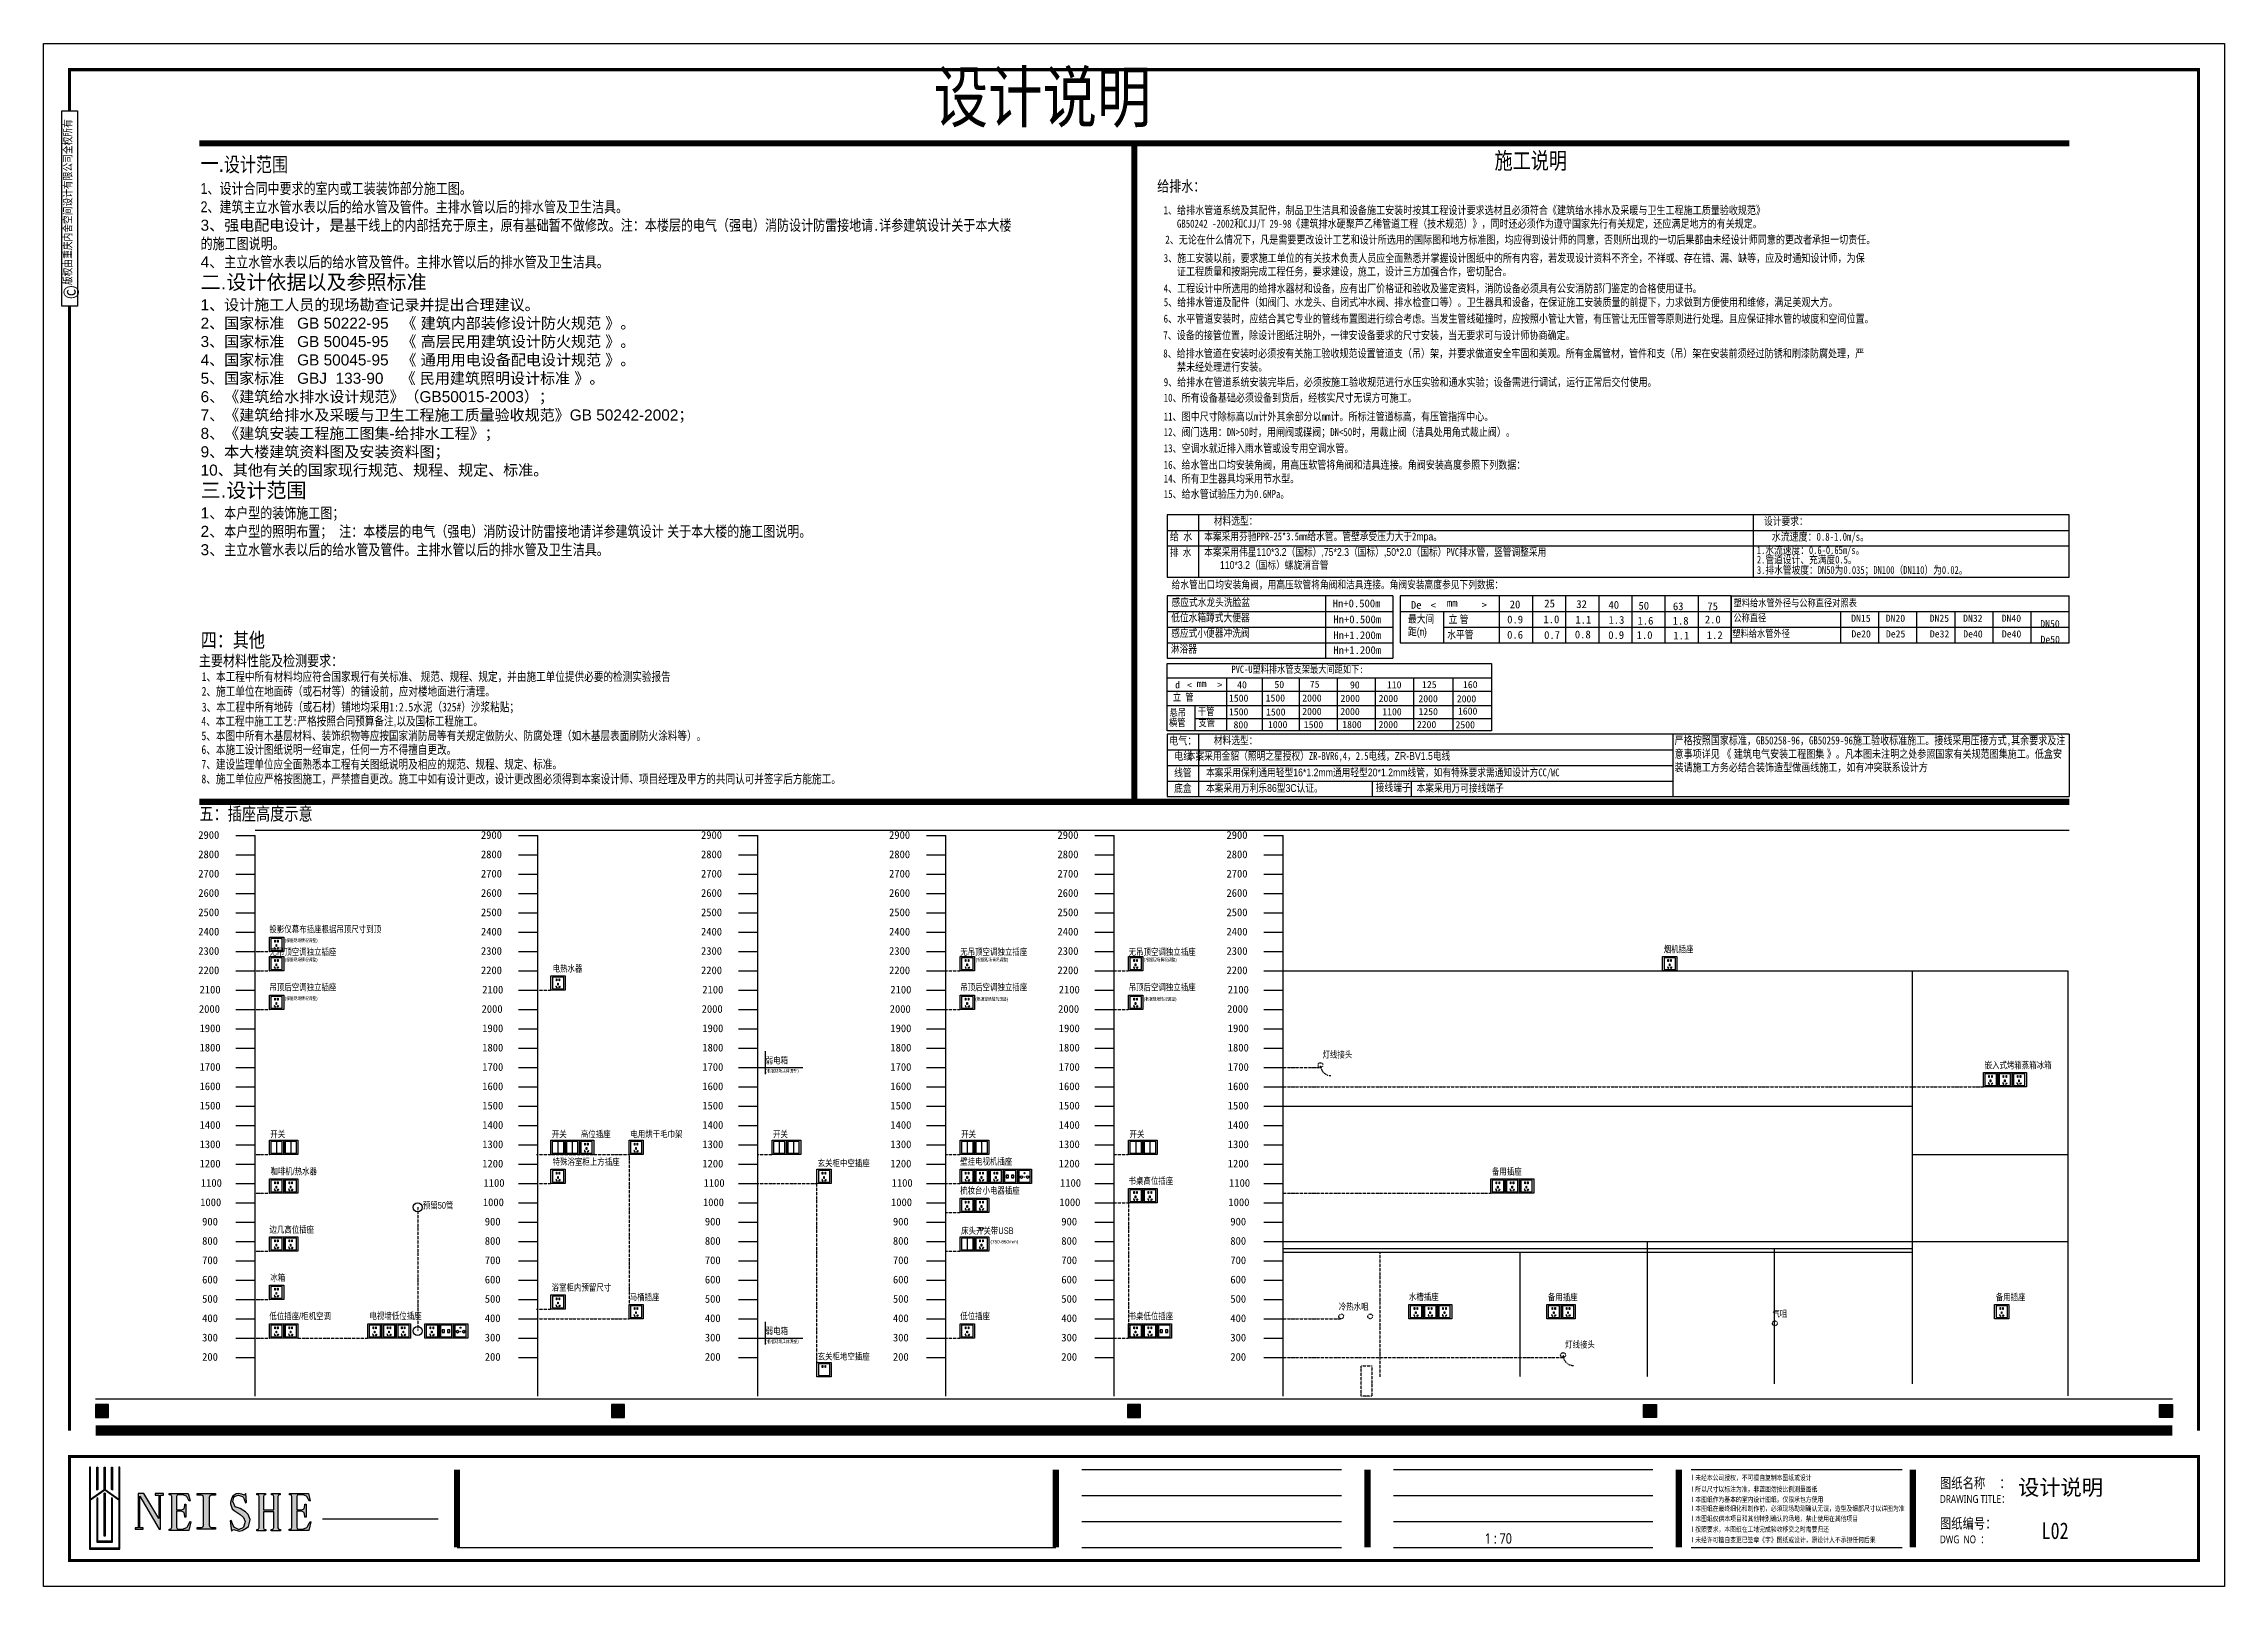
# Model space of a CAD drawing. Header units: inches. Extents: x -50945 to 250244, y -404780 to 18493.
# Drawn here: x -50945 to -19169, y -290580 to -268110 of the extents above; entities that cross this region are included whole.
import ezdxf

# ---------------------------------------------------------------- set-up
doc = ezdxf.new("R2010")
doc.units = ezdxf.units.IN
doc.header["$MEASUREMENT"] = 0
doc.linetypes.add('ACAD_ISO03W100', pattern=[30, 12, -18])
doc.linetypes.add('DASHED', pattern=[0.75, 0.5, -0.25])
for name, color, linetype in [('0 @ 1 (1)', 7, 'Continuous'), ('15开关布置图-YJ', 2, 'Continuous'), ('A图框', 7, 'Continuous')]:
    doc.layers.add(name, color=color, linetype=linetype)
doc.styles.add('04.YBC-外标注3.0', font='', dxfattribs={"width": 0.8, "height": 3})
doc.styles.add('05.YBC-内标注2.5', font='', dxfattribs={"width": 0.8, "height": 2.5})
doc.styles.get("Standard").update_dxf_attribs({"font": 'Arial.ttf'})
doc.styles.add('宋体', font='', dxfattribs={"width": 0.8})
doc.styles.get('04.YBC-外标注3.0').set_extended_font_data('SimSun')
doc.styles.get('05.YBC-内标注2.5').set_extended_font_data('SimSun')
doc.styles.get('宋体').set_extended_font_data('SimSun')

msp = doc.modelspace()

# ---------------------------------------------------------------- texts
at = {"color": 253, "style": '宋体'}
for s, height, p in [('Hn+0.500m', 113.484, (-32161.29, -276319.77, 719.33)), ('Hn+0.500m', 113.484, (-32151.58, -276552.2, 719.33)), ('De', 113.484, (-31023.03, -276341.27)), ('<', 113.48, (-30736.63, -276349.26)), ('mm', 113.484, (-30498.07, -276310.25)), ('>', 113.48, (-29992.27, -276342.42)), ('0.9', 113.484, (-29619.54, -276554.13)), ('20', 113.484, (-29582.36, -276334.29)), ('1.0', 113.484, (-29091.22, -276551.43)), ('25', 113.484, (-29078.24, -276321.04)), ('32', 113.484, (-28612.63, -276330.05)), ('40', 113.484, (-28143.37, -276340.7)), ('50', 113.484, (-27706.41, -276353.23)), ('63', 113.484, (-27204.97, -276361.53)), ('2.0', 113.484, (-26739.36, -276554.11)), ('75', 113.484, (-26702.57, -276361.68)), ('DN15', 104.101, (-24607.11, -276531.21)), ('DN20', 104.101, (-24104.1, -276531.21)), ('DN25', 104.101, (-23463.65, -276531.21)), ('DN32', 104.101, (-22977.01, -276531.21)), ('DN40', 104.101, (-22414.38, -276531.21)), ('Hn+1.200m', 113.484, (-32151.58, -276783.2, 719.33)), ('0.6', 113.484, (-29620.28, -276776.61)), ('0.7', 113.484, (-29081.33, -276779.67)), ('0.8', 113.484, (-28633.51, -276772.37)), ('1.1', 113.484, (-28625.83, -276557.73)), ('0.9', 113.484, (-28147.08, -276780.45)), ('1.3', 113.484, (-28143.01, -276560.21)), ('1.0', 113.484, (-27733.75, -276781.15)), ('1.6', 113.484, (-27720.43, -276572.55)), ('1.8', 113.484, (-27208.49, -276572.54)), ('1.1', 113.484, (-27199.15, -276787.74)), ('1.2', 113.484, (-26710.86, -276782.39)), ('De20', 104.101, (-24604.14, -276759.44)), ('De25', 104.101, (-24101.13, -276759.44)), ('De32', 104.101, (-23460.68, -276759.44)), ('De40', 104.101, (-22974.04, -276759.44)), ('De40', 104.101, (-22411.41, -276759.44)), ('DN50', 104.101, (-21851.75, -276610.56)), ('De50', 104.101, (-21848.78, -276838.79)), ('Hn+1.200m', 113.484, (-32151.58, -277000.1, 719.33)), ('d', 104.1, (-34458.12, -277500.83)), ('40', 104.101, (-33554.11, -277500.83)), ('50', 104.101, (-33010.95, -277496.73)), ('75', 104.101, (-32495.54, -277492.34)), ('90', 104.101, (-31910.29, -277502.11)), ('110', 104.101, (-31371.82, -277500.37)), ('125', 104.101, (-30860.81, -277496.91)), ('160', 104.101, (-30263.53, -277496.91)), ('<', 104.1, (-34286.28, -277505.62)), ('mm', 104.101, (-34143.15, -277482.22)), ('>', 104.1, (-33839.66, -277501.52)), ('1500', 104.101, (-33673.42, -277695.32)), ('1500', 104.101, (-33138.98, -277692.35)), ('2000', 104.101, (-32606.46, -277692.82)), ('2000', 104.101, (-32048.46, -277697.7)), ('2000', 104.101, (-31492.55, -277700.14)), ('2000', 104.101, (-30912.93, -277702.59)), ('2000', 104.101, (-30353.71, -277705.03)), ('1500', 104.101, (-33673.87, -277894.04)), ('800', 104.101, (-33606.57, -278082.52)), ('1500', 104.101, (-33133.05, -277895.87)), ('1000', 104.101, (-33105.21, -278079.55)), ('2000', 104.101, (-32606.46, -277888.38)), ('1500', 104.101, (-32583.04, -278080.16)), ('2000', 104.101, (-32050.9, -277889.09)), ('1800', 104.101, (-32023.32, -278079.27)), ('2000', 104.101, (-31493.96, -278079.27)), ('1100', 104.101, (-31439.84, -277892.56)), ('2200', 104.101, (-30935.62, -278079.27)), ('1250', 104.101, (-30911.9, -277890.12)), ('2500', 104.101, (-30372.22, -278082.41)), ('1600', 104.101, (-30336.61, -277883.5)), ('2900', 112.613, (-48691.38, -279692.29)), ('2900', 112.613, (-44572.8, -279692.29)), ('2900', 112.613, (-41366.05, -279692.29)), ('2900', 112.613, (-38625.91, -279692.29)), ('2900', 112.613, (-36172.46, -279692.29)), ('2900', 112.613, (-33709.62, -279692.29)), ('2800', 112.613, (-48691.38, -279973.82)), ('2800', 112.613, (-44572.8, -279973.82)), ('2800', 112.613, (-41366.05, -279973.82)), ('2800', 112.613, (-38625.91, -279973.82)), ('2800', 112.613, (-36172.46, -279973.82)), ('2800', 112.613, (-33709.62, -279973.82)), ('2700', 112.613, (-48691.38, -280255.35)), ('2700', 112.613, (-44572.8, -280255.35)), ('2700', 112.613, (-41366.05, -280255.35)), ('2700', 112.613, (-38625.91, -280255.35)), ('2700', 112.613, (-36172.46, -280255.35)), ('2700', 112.613, (-33709.62, -280255.35)), ('2600', 112.613, (-48691.38, -280536.88)), ('2600', 112.613, (-44572.8, -280536.88)), ('2600', 112.613, (-41366.05, -280536.88)), ('2600', 112.613, (-38625.91, -280536.88)), ('2600', 112.613, (-36172.46, -280536.88)), ('2600', 112.613, (-33709.62, -280536.88)), ('2500', 112.613, (-48691.38, -280818.41)), ('2500', 112.613, (-44572.8, -280818.41)), ('2500', 112.613, (-41366.05, -280818.41)), ('2500', 112.613, (-38625.91, -280818.41)), ('2500', 112.613, (-36172.46, -280818.41)), ('2500', 112.613, (-33709.62, -280818.41)), ('2400', 112.613, (-48691.38, -281099.95)), ('2400', 112.613, (-44572.8, -281099.95)), ('2400', 112.613, (-41366.05, -281099.95)), ('2400', 112.613, (-38625.91, -281099.95)), ('2400', 112.613, (-36172.46, -281099.95)), ('2400', 112.613, (-33709.62, -281099.95)), ('2300', 112.613, (-48691.38, -281381.48)), ('2300', 112.613, (-44572.8, -281381.48)), ('2300', 112.613, (-41366.05, -281381.48)), ('2300', 112.613, (-38625.91, -281381.48)), ('2300', 112.613, (-36172.46, -281381.48)), ('2300', 112.613, (-33709.62, -281381.48)), ('2200', 112.613, (-48691.38, -281663.01)), ('2100', 112.613, (-48672.61, -281944.54)), ('2200', 112.613, (-44572.8, -281663.01)), ('2100', 112.613, (-44554.03, -281944.54)), ('2200', 112.613, (-41366.05, -281663.01)), ('2100', 112.613, (-41347.28, -281944.54)), ('2200', 112.613, (-38625.91, -281663.01)), ('2100', 112.613, (-38607.14, -281944.54)), ('2200', 112.613, (-36172.46, -281663.01)), ('2100', 112.613, (-36153.7, -281944.54)), ('2200', 112.613, (-33709.62, -281663.01)), ('2100', 112.613, (-33690.85, -281944.54)), ('2000', 112.613, (-48682, -282226.07)), ('2000', 112.613, (-44563.41, -282226.07)), ('2000', 112.613, (-41356.67, -282226.07)), ('2000', 112.613, (-38616.53, -282226.07)), ('2000', 112.613, (-36163.08, -282226.07)), ('2000', 112.613, (-33700.23, -282226.07)), ('1900', 112.613, (-48672.61, -282507.6)), ('1900', 112.613, (-44554.03, -282507.6)), ('1900', 112.613, (-41347.28, -282507.6)), ('1900', 112.613, (-38607.14, -282507.6)), ('1900', 112.613, (-36153.7, -282507.6)), ('1900', 112.613, (-33690.85, -282507.6)), ('1800', 112.613, (-48672.61, -282789.14)), ('1800', 112.613, (-44554.03, -282789.14)), ('1800', 112.613, (-41347.28, -282789.14)), ('1800', 112.613, (-38607.14, -282789.14)), ('1800', 112.613, (-36153.7, -282789.14)), ('1800', 112.613, (-33690.85, -282789.14)), ('1700', 112.613, (-48672.61, -283070.67)), ('1700', 112.613, (-44554.03, -283070.67)), ('1700', 112.613, (-41347.28, -283070.67)), ('1700', 112.613, (-38607.14, -283070.67)), ('1700', 112.613, (-36153.7, -283070.67)), ('1700', 112.613, (-33690.85, -283070.67)), ('1600', 112.613, (-48672.61, -283352.2)), ('1600', 112.613, (-44554.03, -283352.2)), ('1600', 112.613, (-41347.28, -283352.2)), ('1600', 112.613, (-38607.14, -283352.2)), ('1600', 112.613, (-36153.7, -283352.2)), ('1600', 112.613, (-33690.85, -283352.2)), ('1500', 112.613, (-48672.61, -283633.73)), ('1500', 112.613, (-44554.03, -283633.73)), ('1500', 112.613, (-41347.28, -283633.73)), ('1500', 112.613, (-38607.14, -283633.73)), ('1500', 112.613, (-36153.7, -283633.73)), ('1500', 112.613, (-33690.85, -283633.73)), ('1400', 112.613, (-48672.61, -283915.26)), ('1400', 112.613, (-44554.03, -283915.26)), ('1400', 112.613, (-41347.28, -283915.26)), ('1400', 112.613, (-38607.14, -283915.26)), ('1400', 112.613, (-36153.7, -283915.26)), ('1400', 112.613, (-33690.85, -283915.26)), ('1300', 112.613, (-48672.61, -284196.8)), ('1200', 112.613, (-48672.61, -284478.33)), ('1300', 112.613, (-44554.03, -284196.8)), ('1200', 112.613, (-44554.03, -284478.33)), ('1300', 112.613, (-41347.28, -284196.8)), ('1200', 112.613, (-41347.28, -284478.33)), ('1300', 112.613, (-38607.14, -284196.8)), ('1200', 112.613, (-38607.14, -284478.33)), ('1300', 112.613, (-36153.7, -284196.8)), ('1200', 112.613, (-36153.7, -284478.33)), ('1300', 112.613, (-33690.85, -284196.8)), ('1200', 112.613, (-33690.85, -284478.33)), ('1100', 112.613, (-48653.85, -284759.86)), ('1100', 112.613, (-44535.26, -284759.86)), ('1100', 112.613, (-41328.52, -284759.86)), ('1100', 112.613, (-38588.38, -284759.86)), ('1100', 112.613, (-36134.93, -284759.86)), ('1100', 112.613, (-33672.08, -284759.86)), ('1000', 112.613, (-48663.23, -285041.39)), ('1000', 112.613, (-44544.64, -285041.39)), ('1000', 112.613, (-41337.9, -285041.39)), ('1000', 112.613, (-38597.76, -285041.39)), ('1000', 112.613, (-36144.31, -285041.39)), ('1000', 112.613, (-33681.46, -285041.39)), ('900', 112.613, (-48635.08, -285322.92)), ('900', 112.613, (-44516.49, -285322.92)), ('900', 112.613, (-41309.75, -285322.92)), ('900', 112.613, (-38569.61, -285322.92)), ('900', 112.613, (-36116.16, -285322.92)), ('900', 112.613, (-33653.31, -285322.92)), ('800', 112.613, (-48635.08, -285604.45)), ('800', 112.613, (-44516.49, -285604.45)), ('800', 112.613, (-41309.75, -285604.45)), ('800', 112.613, (-38569.61, -285604.45)), ('800', 112.613, (-36116.16, -285604.45)), ('800', 112.613, (-33653.31, -285604.45)), ('700', 112.613, (-48635.08, -285885.99)), ('700', 112.613, (-44516.49, -285885.99)), ('700', 112.613, (-41309.75, -285885.99)), ('700', 112.613, (-38569.61, -285885.99)), ('700', 112.613, (-36116.16, -285885.99)), ('700', 112.613, (-33653.31, -285885.99)), ('600', 112.613, (-48635.08, -286167.52)), ('600', 112.613, (-44516.49, -286167.52)), ('600', 112.613, (-41309.75, -286167.52)), ('600', 112.613, (-38569.61, -286167.52)), ('600', 112.613, (-36116.16, -286167.52)), ('600', 112.613, (-33653.31, -286167.52)), ('500', 112.613, (-48635.08, -286449.05)), ('500', 112.613, (-44516.49, -286449.05)), ('500', 112.613, (-41309.75, -286449.05)), ('500', 112.613, (-38569.61, -286449.05)), ('500', 112.613, (-36116.16, -286449.05)), ('500', 112.613, (-33653.31, -286449.05)), ('400', 112.613, (-48635.08, -286730.58)), ('300', 112.613, (-48635.08, -287012.11)), ('400', 112.613, (-44516.49, -286730.58)), ('300', 112.613, (-44516.49, -287012.11)), ('400', 112.613, (-41309.75, -286730.58)), ('300', 112.613, (-41309.75, -287012.11)), ('400', 112.613, (-38569.61, -286730.58)), ('300', 112.613, (-38569.61, -287012.11)), ('400', 112.613, (-36116.16, -286730.58)), ('300', 112.613, (-36116.16, -287012.11)), ('400', 112.613, (-33653.31, -286730.58)), ('300', 112.613, (-33653.31, -287012.11)), ('200', 112.613, (-48635.08, -287293.65)), ('200', 112.613, (-44516.49, -287293.65)), ('200', 112.613, (-41309.75, -287293.65)), ('200', 112.613, (-38569.61, -287293.65)), ('200', 112.613, (-36116.16, -287293.65)), ('200', 112.613, (-33653.31, -287293.65))]:
    msp.add_text(s, height=height, dxfattribs=at).set_placement(p)
at = {"color": 253, "attachment_point": 1, "style": '宋体'}
for s, width, heights, insert, char_height in [('{\\fArial Unicode MS|b0|i0|c134|p0;设计说明}', 7847.0808, [0], (-37975.35, -268523.29), 726.2981), ('{\\fSimSun|b0|i0|c134|p2;一\\fArial Unicode MS|b0|i0|c134|p0;.\\fSimSun|b0|i0|c134|p2;\\H0.88384x;设计范围\\fArial Unicode MS|b0|i0|c134|p0;\\H1.1314x;\\P\\H0.66288x;1\\fSimSun|b0|i0|c134|p2;、设计合同中要求的室内或工装装饰部分施工图。\\fArial Unicode MS|b0|i0|c134|p0;\\H1.1786x;\\P\\H0.84848x;2\\fSimSun|b0|i0|c134|p2;、建筑\\W0.8;主立水管水表以后的给水管及管件。主排水管以后的排水管及卫生洁具。\\fArial Unicode MS|b0|i0|c134|p0;\\H1.1786x;\\P\\H0.84848x;\\W1;3\\fSimSun|b0|i0|c134|p2;、强电配电设计，是\\W0.8;基干线上的内部括充于原主，原有基础暂不做修改。注：本楼层的电气（强电）消防设计防雷接地请.详参建筑设计关于本大楼的施工图说明。\\fArial Unicode MS|b0|i0|c134|p0;\\H1.1786x;\\P\\H0.84848x;\\W1;4\\fSimSun|b0|i0|c134|p2;、\\W0.8;主立水管水表以后的给水管及管件。主排水管以后的排水管及卫生洁具。\\fArial Unicode MS|b0|i0|c134|p0;\\H1.1786x;\\P\\fSimSun|b0|i0|c134|p2;\\H1.1313x;\\W1;二\\fArial Unicode MS|b0|i0|c134|p0;.\\fSimSun|b0|i0|c134|p2;设计依据以及参照标准\\fArial Unicode MS|b0|i0|c134|p0;\\H1.1314x;\\P\\H0.66286x;1\\fSimSun|b0|i0|c134|p2;、设计施工人员的现场勘查记录并提出合理建议。\\fArial Unicode MS|b0|i0|c134|p0;\\P\\fArial|b0|i0|c134|p34;2\\fSimSun|b0|i0|c134|p2;、国家标准\\fArial Unicode MS|b0|i0|c134|p0;   \\fArial|b0|i0|c134|p34;GB 50222-95   \\fSimSun|b0|i0|c134|p2;《\\fArial Unicode MS|b0|i0|c134|p0; \\fSimSun|b0|i0|c134|p2;建筑内部装修设计防火规范\\fArial Unicode MS|b0|i0|c134|p0; \\fSimSun|b0|i0|c134|p2;》。\\fArial Unicode MS|b0|i0|c134|p0;\\P\\fArial|b0|i0|c134|p34;3\\fSimSun|b0|i0|c134|p2;、国家标准\\fArial Unicode MS|b0|i0|c134|p0;   \\fArial|b0|i0|c134|p34;GB 50045-95   \\fSimSun|b0|i0|c134|p2;《\\fArial Unicode MS|b0|i0|c134|p0; \\fSimSun|b0|i0|c134|p2;高层民用建筑设计防火规范\\fArial Unicode MS|b0|i0|c134|p0; \\fSimSun|b0|i0|c134|p2;》。\\fArial Unicode MS|b0|i0|c134|p0;\\P\\fArial|b0|i0|c134|p34;4\\fSimSun|b0|i0|c134|p2;、国家标准\\fArial Unicode MS|b0|i0|c134|p0;   \\fArial|b0|i0|c134|p34;GB 50045-95   \\fSimSun|b0|i0|c134|p2;《\\fArial Unicode MS|b0|i0|c134|p0; \\fSimSun|b0|i0|c134|p2;通用用电设备配电设计规范\\fArial Unicode MS|b0|i0|c134|p0; \\fSimSun|b0|i0|c134|p2;》。\\fArial Unicode MS|b0|i0|c134|p0;\\P\\fArial|b0|i0|c134|p34;5\\fSimSun|b0|i0|c134|p2;、国家标准\\fArial Unicode MS|b0|i0|c134|p0;   \\fArial|b0|i0|c134|p34;GBJ  133-90    \\fSimSun|b0|i0|c134|p2;《\\fArial Unicode MS|b0|i0|c134|p0; \\fSimSun|b0|i0|c134|p2;民用建筑照明设计标准\\fArial Unicode MS|b0|i0|c134|p0; \\fSimSun|b0|i0|c134|p2;》。\\fArial Unicode MS|b0|i0|c134|p0;\\P\\fArial|b0|i0|c134|p34;6\\fSimSun|b0|i0|c134|p2;、《建筑给水排水设计规范》（\\fArial|b0|i0|c134|p34;GB50015-2003\\fSimSun|b0|i0|c134|p2;）；\\fArial Unicode MS|b0|i0|c134|p0;\\P\\fArial|b0|i0|c134|p34;7\\fSimSun|b0|i0|c134|p2;、《建筑给排水及采暖与卫生工程施工质量验收规范》\\fArial|b0|i0|c134|p34;GB 50242-2002\\fSimSun|b0|i0|c134|p2;；\\P\\fArial|b0|i0|c134|p34;8\\fSimSun|b0|i0|c134|p2;、《建筑安装工程施工图集\\fArial|b0|i0|c134|p34;-\\fSimSun|b0|i0|c134|p2;给排水工程》；\\fArial Unicode MS|b0|i0|c134|p0;\\P\\fArial|b0|i0|c134|p34;9\\fSimSun|b0|i0|c134|p2;、本大楼建筑资料图及安装资料图；\\P\\fArial|b0|i0|c134|p34;10\\fSimSun|b0|i0|c134|p2;、其他有关的国家现行规范、规程、规定、标准。\\fArial Unicode MS|b0|i0|c134|p0;\\H1.1786x;\\P\\fSimSun|b0|i0|c134|p2;\\H1.1313x;三\\fArial Unicode MS|b0|i0|c134|p0;.\\fSimSun|b0|i0|c134|p2;设计范围\\fArial Unicode MS|b0|i0|c134|p0;\\H1.1315x;\\P\\H0.66286x;1\\fSimSun|b0|i0|c134|p2;、\\W0.8;本户型的装饰施工图；\\fArial Unicode MS|b0|i0|c134|p0;\\P\\W1;2\\fSimSun|b0|i0|c134|p2;、\\W0.8;本户型的照明布置；\\fArial Unicode MS|b0|i0|c134|p0;  \\fSimSun|b0|i0|c134|p2;注：本楼层的电气（强电）消防设计防雷接地请详参建筑设计\\fArial Unicode MS|b0|i0|c134|p0; \\fSimSun|b0|i0|c134|p2;关于本大楼的施工图说明。\\fArial Unicode MS|b0|i0|c134|p0;\\P\\W1;3\\fSimSun|b0|i0|c134|p2;、\\W0.8;主立水管水表以后的给水管及管件。主排水管以后的排水管及卫生洁具。}', 11825.471, [17378.45], (-48657.4, -269735.7), 242.09935), ('{\\fArial Unicode MS|b0|i0|c134|p0;施工说明}', 6715.9107, [17378.45], (-29803.96, -269693.46), 242.0994), ('{\\fSimSun|b0|i0|c134|p2;给排水：}', 11825.471, [17378.45], (-34719.12, -270105.08), 160.4825), ('{\\fSimSun|b0|i0|c134|p2;四：其他}', 11825.471, [17378.45], (-48654.61, -276690.48), 213.9767), ('{\\fSimSun|b0|i0|c134|p2;电气：}', 11825.471, [17378.45], (-34543.31, -278202.62), 117.6872), ('{\\fArial Unicode MS|b0|i0|c134|p0;五：插座高度示意}', 11825.471, [17378.45], (-48675.27, -279232.8), 189.1401)]:
    msp.add_mtext_dynamic_manual_height_columns(s, width=width, gutter_width=945.7, heights=heights, dxfattribs=dict(at, insert=insert, char_height=char_height))
for s, insert, char_height, width in [('{\\H1.027x;    \\H1.0098x;1、给排水管道系统及其配件，制品卫生洁具和设备施工安装时按其工程设计要求选材且必须符合《建筑给水排水及采暖与卫生工程施工质量验收规范》 \\P       GB50242 -2002和CJJ/T 29-98《建筑排水硬聚芦乙稀管道工程（技术规范）》，同时还必须作为遵守国家先行有关规定，还应满足地方的有关规定。\\P}    ', (-34879.71, -270477.02), 113.4841, 13396.3612), ('    {\\H0.91667x;2、无论在什么情况下，凡是需要更改设计工艺和设计所选用的国际图和地方标准图，均应得到设计师的同意，否则所出现的一切后果都由未经设计师同意的更改者承担一切责任。\\P}    ', (-34879.71, -270905.63), 128.386, 13425.8628), ('    3、施工安装以前，要求施工单位的有关技术负责人员应全面熟悉并掌握设计图纸中的所有内容，若发现设计资料不齐全，不祥或、存在错、漏、缺等，应及时通知设计师，为保 \\P       证工程质量和按期完成工程任务，要求建设，施工，设计三方加强合作，密切配合。', (-34879.71, -271173.76), 117.6872, 13459.3889), ('{\\H1.027x;   \\H1.0098x; 4、工程设计中所选用的给排水器材和设备，应有出厂价格证和验收及鉴定资料，消防设备必须具有公安消防部门鉴定的合格使用证书。}', (-34879.71, -271615.17), 113.4841, 10587.6031), ('    5、给排水管道及配件（如阀门、水龙头、自闭式冲水阀、排水检查口等）。卫生器具和设备，在保证施工安装质量的前提下，力求做到方便使用和维修，满足美观大方。', (-34879.71, -271816.93), 117.6872, 13553.9313), ('   {\\H1.037x; 7、设备的接管位置，除设计图纸注明外，一律安设备要求的尺寸安装，当无要求可与设计师协商确定。}', (-34879.71, -272298.07), 113.4841, 10587.6031), ('{\\H1.027x;   \\H1.0098x; 6、水平管道安装时，应结合其它专业的管线布置图进行综合考虑。当发生管线碰撞时，应按照小管让大管，有压管让无压管等原则进行处理。且应保证排水管的坡度和空间位置。}', (-34879.71, -272056.81), 113.48407, 13515.3088), ('   {\\H1.037x; 8、给排水管道在安装时必须按有关施工验收规范设置管道支（吊）架，并要求做道安全牢固和美观。所有金属管材，管件和支（吊）架在安装前须经过防锈和刷漆防腐处理，严\\P       禁未经处理进行安装。}', (-34879.71, -272562.94), 113.4841, 13411.7092), ('    9、给排水在管道系统安装完毕后，必须按施工验收规范进行水压实验和通水实验；设备需进行调试，运行正常后交付使用。', (-34879.71, -272980.47), 117.6872, 10587.6031), ('    10、所有设备基础必须设备到货后，经核实尺寸无误方可施工。', (-34879.71, -273208.34), 117.6872, 10587.6031), ('    11、图中尺寸除标高以m计外其余部分以mm计。所标注管道标高，有压管指挥中心。', (-34879.71, -273481.93), 117.6872, 10587.6031), ('    12、阀门选用：DN>50时，用闸阀或碟阀；DN<50时，用裁止阀（洁具处用角式裁止阀）。', (-34879.71, -273708.81), 117.6872, 10587.6031), ('    13、空调水就近排入雨水管或设专用空调水管。', (-34879.71, -273944.39), 117.6872, 10587.6031), ('    16、给水管出口均安装角阀，用高压软管将角阀和洁具连接。角阀安装高度参照下列数据：', (-34879.71, -274185.28), 117.6872, 10587.6031), ('    14、所有卫生器具均采用节水型。', (-34879.71, -274386.61), 117.6872, 10587.6031), ('    15、给水管试验压力为0.6MPa。', (-34879.71, -274610.56), 117.6872, 10587.6031), ('{\\fArial Unicode MS|b0|i0|c134|p0;材料选型：}', (-33893.92, -275003.79), 113.4841, 10587.6031), ('{\\fArial Unicode MS|b0|i0|c134|p0;设计要求：}', (-25876.25, -275008.41), 113.4841, 10587.6031), ('排 水', (-34535.49, -275463), 113.484, 10587.6031), ('{\\H1.027x;给 水}', (-34533.44, -275229.62), 113.4841, 10587.6031), ('{\\fArial Unicode MS|b0|i0|c134|p0;    本案采用芬驰}PPR-25*3.5mm{\\fArial Unicode MS|b0|i0|c134|p0;给水管。管壁承受压力大于}2{\\fArial|b0|i0|c134|p0;mpa\\fArial Unicode MS|b0|i0|c134|p0;。}', (-34175.16, -275230.97), 113.48407, 10587.6031), ('{\\fArial Unicode MS|b0|i0|c134|p0;    }本案采用伟星{\\fArial Unicode MS|b0|i0|c134|p0;110*3.2}（国标）{\\fArial Unicode MS|b0|i0|c134|p0;,75*2.3}（国标）{\\fArial Unicode MS|b0|i0|c134|p0;,50*2.0}（国标）PVC排水管，竖管调整采用\\P      {\\fArial Unicode MS|b0|i0|c134|p0;110*3.2}（国标）螺旋消音管', (-34175.16, -275457.94), 113.48407, 11485.3837), ('1.{\\fArial Unicode MS|b0|i0|c134|p0;水流速度：}0.6-0.65m/s{\\fArial Unicode MS|b0|i0|c134|p0;。}', (-25981.79, -275430.17), 113.4841, 10587.6031), ('{\\H1.027x;    水流速度：0.8-1.0m/s。}', (-26018.11, -275233.49), 113.4841, 10587.6031), ('3.{\\fArial Unicode MS|b0|i0|c134|p0;排水管坡度：}DN50{\\fArial Unicode MS|b0|i0|c134|p0;为}0.035{\\fArial Unicode MS|b0|i0|c134|p0;；}DN100{\\fArial Unicode MS|b0|i0|c134|p0;（}DN110{\\fArial Unicode MS|b0|i0|c134|p0;）为}0.02{\\fArial Unicode MS|b0|i0|c134|p0;。}', (-25980.77, -275719.61), 113.48407, 10587.6031), ('2.{\\fArial Unicode MS|b0|i0|c134|p0;管道设计、充满度}0.5{\\fArial Unicode MS|b0|i0|c134|p0;。}', (-25980.77, -275567.95), 113.4841, 10587.6031), ('给水管出口均安装角阀，用高压软管将角阀和洁具连接。角阀安装高度参见下列数据：  ', (-34508.85, -275932.55), 113.4841, 10587.6031), ('低位水箱蹲式大便器', (-34515.25, -276413.24), 113.484, 10587.6031), ('感应式水龙头洗脸盆', (-34510.13, -276190.39), 113.484, 10587.6031), ('最大间', (-31063.83, -276431.7), 113.484, 10587.6031), ('{\\fArial Unicode MS|b0|i0|c134|p0;立 管}', (-30472.68, -276436.89), 113.4841, 10587.6031), ('公称直径', (-26323.16, -276420.1), 106.937, 6352.5618), ('塑料给水管外径与公称直径对照表', (-26320.91, -276201.75), 106.9369, 6352.5618), ('感应式小便器冲洗阀', (-34515.37, -276637.89), 113.484, 10587.6031), ('{\\fArial Unicode MS|b0|i0|c134|p0;距(}m{\\fArial Unicode MS|b0|i0|c134|p0;)}', (-31063.83, -276617.21), 113.4841, 10587.6031), ('水平管', (-30493.19, -276661.04), 113.484, 10587.6031), ('{\\fArial Unicode MS|b0|i0|c134|p0;塑料给水管外径}', (-26338.48, -276648.27), 106.9369, 6352.5618), ('主要材料性能及检测要求：', (-48682.5, -277017.17, -185.78), 160.4825, 10587.6031), ('淋浴器', (-34519.79, -276867.97), 113.484, 10587.6031), ('1、本工程中所有材料均应符合国家现行有关标准、{\\fArial Unicode MS|b0|i0|c134|p0; }规范、规程、规定，并由施工单位提供必要的检测实验报告{\\fArial Unicode MS|b0|i0|c134|p0;\\P}2、施工单位在地面砖（或石材等）的铺设前，应对楼地面进行清理。           ', (-48642.23, -277265.45, -185.78), 128.38602, 10587.6031), ('PVC-U塑料排水管支架最大间距如下:', (-33636.41, -277168.55), 106.9369, 6352.5618), ('3、本工程中所有地砖（或石材）铺地均采用1:2.5水泥（325#）沙浆粘贴；\\P ', (-48639.87, -277708.49, -185.78), 128.386, 10587.6031), ('立 管', (-34489.37, -277575.45), 106.937, 6352.5618), ('4、本工程中施工工艺:严格按照合同预算备注{\\fArial Unicode MS|b0|i0|c134|p0;,}以及国标工程施工。', (-48646.65, -277913.47, -185.78), 128.386, 10587.6031), ('横管', (-34546.59, -277943.93), 106.937, 6352.5618), ('悬吊', (-34539.27, -277797.42), 106.937, 6352.5618), ('干管', (-34124.6, -277782.67), 106.937, 6352.5618), ('支管', (-34117.27, -277946.38), 106.937, 6352.5618), ('5、本图中所有木基层材料、装饰织物等应按国家消防局等有关规定做防火、防腐处理（如木基层表面刷防火涂料等）。', (-48644.74, -278126.79, -185.78), 128.386, 10587.6031), ('6、本施工设计图纸说明一经审定，任何一方不得擅自更改。{\\fArial Unicode MS|b0|i0|c134|p0;\\P}7、建设监理单位应全面熟悉本工程有关图纸说明及相应的规范、规程、规定、标准。{\\fArial Unicode MS|b0|i0|c134|p0;\\P}8、施工单位应严格按图施工，严禁擅自更改。施工中如有设计更改，设计更改图必须得到本案设计师、项目经理及甲方的共同认可并签字后方能施工。', (-48644.69, -278327.54, -185.78), 128.386, 12266.038), ('{\\fArial Unicode MS|b0|i0|c134|p0;材料选型：}', (-33893.92, -278200.96), 113.4841, 10587.6031), ('{\\H1.037x;严格按照国家标准，GB50258-96，GB50259-96施工验收标准施工。接线采用压接方式,其余要求及注意事项详见\\fArial Unicode MS|b0|i0|c134|p0; \\fSimSun|b0|i0|c134|p2;《\\fArial Unicode MS|b0|i0|c134|p0; \\fSimSun|b0|i0|c134|p2;建筑电气安装工程图集\\fArial Unicode MS|b0|i0|c134|p0; \\fSimSun|b0|i0|c134|p2;》。凡本图未注明之处参照国家有关规范图集施工。低盒安装请施工方务必结合装饰造型做画线施工，如有冲突联系设计方}', (-27180.65, -278199.54), 113.48407, 5703.2549), ('{\\fArial Unicode MS|b0|i0|c134|p0;线管}', (-34472.01, -278672.25), 113.4841, 10587.6031), ('{\\fArial Unicode MS|b0|i0|c134|p0;\\H1.027x;电线}', (-34469.96, -278426.79), 113.4841, 10587.6031), ('{\\fArial Unicode MS|b0|i0|c134|p0;    本案采用金貂（照明之星授权）}ZR-BVR6,4{\\fArial Unicode MS|b0|i0|c134|p0;，}2.5{\\fArial Unicode MS|b0|i0|c134|p0;电线，ZR-BV1.5电线}', (-34429.3, -278428.13), 113.48407, 10587.6031), ('{\\fArial Unicode MS|b0|i0|c134|p0;本案采用保利通用轻型16*1.2mm通用轻型20*1.2mm\\A1;线管，如有特殊要求需通知设计方\\fSimSun|b0|i0|c134|p2;CC/WC}', (-34007.56, -278668.01), 113.48407, 11485.3837), ('{\\fArial Unicode MS|b0|i0|c134|p0;底盒}', (-34472.01, -278899.22), 113.4841, 10587.6031), ('{\\fArial Unicode MS|b0|i0|c134|p0;本案采用万利乐86型3C认证。}', (-34007.56, -278894.98), 113.4841, 10587.6031), ('接线端子', (-31534.8, -278886.63), 113.484, 10587.6031), ('{\\fArial Unicode MS|b0|i0|c134|p0;本案采用万可接线端子}', (-30939.42, -278894.98), 113.4841, 10587.6031), ('{\\fArial Unicode MS|b0|i0|c134|p0;投影仪幕布插座根据吊顶尺寸到顶}', (-47654.53, -280959.15), 96.8397, 2052.4545), ('{\\fArial Unicode MS|b0|i0|c134|p0;(根据现场情况调整)}', (-47431.39, -281146.6), 48.4199, 2052.4545), ('{\\fArial Unicode MS|b0|i0|c134|p0;无吊顶空调独立插座}', (-47654.53, -281288.94), 96.8397, 2052.4545), ('{\\fArial Unicode MS|b0|i0|c134|p0;(根据现场情况调整)}', (-47431.39, -281428.13), 48.4199, 2052.4545), ('{\\fArial Unicode MS|b0|i0|c134|p0;电热水器}', (-43528.6, -281532.32), 96.8397, 2052.4545), ('{\\fArial Unicode MS|b0|i0|c134|p0;无吊顶空调独立插座}', (-37589.06, -281288.94), 96.8397, 2052.4545), ('{\\fArial Unicode MS|b0|i0|c134|p0;(根据现场情况调整)}', (-37365.92, -281428.13), 48.4199, 2052.4545), ('{\\fArial Unicode MS|b0|i0|c134|p0;无吊顶空调独立插座}', (-35135.61, -281288.94), 96.8397, 2052.4545), ('{\\fArial Unicode MS|b0|i0|c134|p0;(根据现场情况调整)}', (-34912.47, -281428.13), 48.4199, 2052.4545), ('{\\fArial Unicode MS|b0|i0|c134|p0;烟机插座}', (-27339.08, -281250.78), 96.8397, 2389.4001), ('{\\fArial Unicode MS|b0|i0|c134|p0;吊顶后空调独立插座}', (-47654.53, -281803.75), 96.8397, 2052.4545), ('{\\fArial Unicode MS|b0|i0|c134|p0;吊顶后空调独立插座}', (-37589.06, -281803.75), 96.8397, 2052.4545), ('{\\fArial Unicode MS|b0|i0|c134|p0;吊顶后空调独立插座}', (-35135.61, -281803.75), 96.8397, 2052.4545), ('{\\fArial Unicode MS|b0|i0|c134|p0;(根据现场情况调整)}', (-47431.39, -281991.19), 48.4199, 2052.4545), ('{\\fArial Unicode MS|b0|i0|c134|p0;(根据现场情况调整)}', (-37369.49, -282001.4), 48.4199, 2052.4545), ('{\\fArial Unicode MS|b0|i0|c134|p0;(根据现场情况调整)}', (-34916.04, -282001.4), 48.4199, 2052.4545), ('{\\fArial Unicode MS|b0|i0|c134|p0;灯线接头}', (-32310.63, -282785), 96.8397, 2389.4001), ('(根据现场具体调整)', (-40433.62, -283047.81), 48.42, 606.8998), ('{\\fArial Unicode MS|b0|i0|c134|p0;弱电箱}', (-40424.27, -282870.1), 96.8397, 2052.4545), ('{\\fArial Unicode MS|b0|i0|c134|p0;嵌入式烤箱蒸箱冰箱}', (-22663.41, -282939.98), 96.8397, 2389.4001), ('{\\fArial Unicode MS|b0|i0|c134|p0;开关}', (-47641.7, -283944.1), 96.8397, 2052.4545), ('{\\fArial Unicode MS|b0|i0|c134|p0;开关}', (-43540.65, -283944.1), 96.8397, 2052.4545), ('{\\fArial Unicode MS|b0|i0|c134|p0;高位插座}', (-43117.65, -283943.3), 96.8397, 2052.4545), ('{\\fArial Unicode MS|b0|i0|c134|p0;电用烘干毛巾架}', (-42395.07, -283943.3), 96.8397, 2052.4545), ('{\\fArial Unicode MS|b0|i0|c134|p0;开关}', (-40316.37, -283944.1), 96.8397, 2052.4545), ('{\\fArial Unicode MS|b0|i0|c134|p0;开关}', (-37576.23, -283944.1), 96.8397, 2052.4545), ('{\\fArial Unicode MS|b0|i0|c134|p0;开关}', (-35122.78, -283944.1), 96.8397, 2052.4545), ('{\\fArial Unicode MS|b0|i0|c134|p0;特殊浴室柜上方插座}', (-43528.6, -284347.63), 96.8397, 2052.4545), ('{\\fArial Unicode MS|b0|i0|c134|p0;玄关柜中空插座}', (-39667.09, -284366.4), 96.8397, 2052.4545), ('{\\fArial Unicode MS|b0|i0|c134|p0;壁挂电视机插座}', (-37590.19, -284342.53), 96.8397, 2389.4001), ('{\\fArial Unicode MS|b0|i0|c134|p0;咖啡机/热水器}', (-47641.7, -284485.54), 96.8397, 2052.4545), ('{\\fArial Unicode MS|b0|i0|c134|p0;书桌高位插座}', (-35136.74, -284624.06), 96.8397, 2389.4001), ('{\\fArial Unicode MS|b0|i0|c134|p0;备用插座}', (-29842.09, -284488.4), 96.8397, 2389.4001), ('{\\fArial Unicode MS|b0|i0|c134|p0;预留50管}', (-45419.24, -284982.06), 96.8397, 2389.4001), ('{\\fArial Unicode MS|b0|i0|c134|p0;梳妆台小电器插座}', (-37590.19, -284764.83), 96.8397, 2389.4001), ('{\\fArial Unicode MS|b0|i0|c134|p0;边几高位插座}', (-47654.72, -285333.73), 96.8397, 2052.4545), ('{\\fArial Unicode MS|b0|i0|c134|p0;床头开关带USB}', (-37576.23, -285351.76), 96.8397, 2052.4545), ('{\\fArial Unicode MS|b0|i0|c134|p0;(750-850mm)}', (-37149.05, -285535.92), 48.4199, 2052.4545), ('{\\fArial Unicode MS|b0|i0|c134|p0;冰箱}', (-47641.7, -286033.96), 96.8397, 2052.4545), ('{\\fArial Unicode MS|b0|i0|c134|p0;浴室柜内预留尺寸}', (-43542.2, -286177.59), 96.8397, 2052.4545), ('{\\fArial Unicode MS|b0|i0|c134|p0;低位插座/柜机空调}', (-47655.66, -286594.78), 96.8397, 2389.4001), ('{\\fArial Unicode MS|b0|i0|c134|p0;电视墙低位插座}', (-46196.6, -286591.19), 96.8397, 2389.4001), ('{\\fArial Unicode MS|b0|i0|c134|p0;马桶插座}', (-42404.8, -286318.36), 96.8397, 2052.4545), ('{\\fArial Unicode MS|b0|i0|c134|p0;低位插座}', (-37590.19, -286594.78), 96.8397, 2389.4001), ('{\\fArial Unicode MS|b0|i0|c134|p0;书桌低位插座}', (-35136.74, -286594.78), 96.8397, 2389.4001), ('{\\fArial Unicode MS|b0|i0|c134|p0;冷热水咀}', (-32073.48, -286456.75), 96.8397, 2389.4001), ('{\\fArial Unicode MS|b0|i0|c134|p0;水槽插座}', (-31052.15, -286313.25), 96.8397, 2389.4001), ('{\\fArial Unicode MS|b0|i0|c134|p0;备用插座}', (-29026.94, -286318.36), 96.8397, 2389.4001), ('{\\fArial Unicode MS|b0|i0|c134|p0;气咀}', (-25754.63, -286558.17), 96.8397, 2389.4001), ('{\\fArial Unicode MS|b0|i0|c134|p0;备用插座}', (-22501.26, -286318.36), 96.8397, 2389.4001), ('{\\fArial Unicode MS|b0|i0|c134|p0;弱电箱}', (-40424.27, -286811.55), 96.8397, 2052.4545), ('(根据现场具体调整)', (-40433.62, -286989.26), 48.42, 606.8998), ('{\\fArial Unicode MS|b0|i0|c134|p0;玄关柜地空插座}', (-39667.09, -287181.72), 96.8397, 2052.4545)]:
    msp.add_mtext(s, dxfattribs=dict(at, insert=insert, char_height=char_height, width=width))
at = {"color": 253, "linetype": 'ACAD_ISO03W100', "ltscale": 0.3, "insert": (-28775.6, -287007.97), "char_height": 96.8397, "width": 2389.4001, "attachment_point": 1, "style": '宋体'}
msp.add_mtext('{\\fArial Unicode MS|b0|i0|c134|p0;灯线接头}', dxfattribs=at)
at = {"char_height": 189.1401, "width": 3458.0635, "attachment_point": 4, "style": '05.YBC-内标注2.5'}
for s, insert in [('{\\fMicrosoft YaHei|b0|i0|c134|p34;\\H0.8x;图纸名称     ：\\P\\H0.75x;DRAWING TITLE：}', (-23314.22, -289182.39)), ('{\\fMicrosoft YaHei|b0|i0|c134|p34;\\H0.8x;图纸编号：\\P\\H0.75x;DWG  NO  ：}', (-23314.22, -289770.46))]:
    msp.add_mtext(s, dxfattribs=dict(at, insert=insert))
at = {"color": 253, "transparency": 33554687, "insert": (-21833.53, -289648.16), "char_height": 242.099, "attachment_point": 1, "style": '宋体'}
msp.add_mtext_dynamic_manual_height_columns('L02', width=3865.249, gutter_width=945.7, heights=[0], dxfattribs=at)
at = {"layer": 'A图框', "transparency": 33554687, "insert": (-22175.83, -289024.51), "char_height": 226.9681, "attachment_point": 1}
msp.add_mtext_dynamic_manual_height_columns('{\\fMicrosoft YaHei|b0|i0|c134|p34;设计说明}', width=2692.2645, gutter_width=945.7, heights=[0], dxfattribs=at)

# ---------------------------------------------------------------- blocks, each defined once
blk = doc.blocks.new('gegwe')
h = blk.add_hatch(color=9)
h.paths.add_polyline_path([(189652, -49616), (189652, -49028), (189629, -49028), (189629, -49617), (189269, -49867), (189269, -49028), (189267, -49028), (189246, -49028), (189246, -51182), (190039, -51182), (190039, -49027), (190014, -49027), (190014, -49865), (190014, -49868)])
h.paths.add_polyline_path([(190014, -49898), (190014, -51161), (189269, -51161), (189269, -49898), (189642, -49636)], flags=16)
h.paths.add_polyline_path([(189641, -49706), (189653, -49716), (189653, -50844), (189629, -50844), (189629, -49716)], flags=0)
h.paths.add_polyline_path([(189825, -49834), (189847, -49852), (189847, -51000), (189439, -51000), (189439, -49849), (189461, -49834), (189461, -50979), (189825, -50979)], flags=0)
h.paths.add_polyline_path([(189439, -49636), (189459, -49620), (189459, -49028), (189439, -49028)], flags=17)
h.paths.add_polyline_path([(189822, -49620), (189847, -49637), (189847, -49027), (189822, -49027)])
at = {"color": 9}
for points in [[(189267, -49028), (189246, -49028), (189246, -51182), (190039, -51182), (190039, -49027), (190014, -49027), (190014, -49865), (190014, -49868)], [(189269, -49867), (189269, -49028), (189267, -49028)], [(189269, -49867), (189629, -49617), (189629, -49028)], [(189439, -49028), (189459, -49028), (189459, -49620), (189439, -49636), (189439, -49028)], [(189629, -49028), (189650, -49028), (189652, -49028), (189652, -49616), (190014, -49868)], [(190014, -49898), (189642, -49636), (189269, -49898)], [(190014, -49898), (190014, -51161), (189269, -51161), (189269, -49898)], [(189439, -49849), (189439, -51000), (189847, -51000), (189847, -49852), (189825, -49834), (189825, -50979), (189461, -50979), (189461, -49834), (189461, -49834), (189439, -49849)], [(189641, -49706), (189653, -49716), (189653, -50844), (189629, -50844), (189629, -49716), (189641, -49706)]]:
    blk.add_lwpolyline(points, dxfattribs=at)
blk.add_lwpolyline([(189822, -49027), (189842, -49027), (189847, -49027), (189847, -49637), (189822, -49620), (189822, -49027)], close=True, dxfattribs=at)
blk = doc.blocks.new('gegeg')
at = {"layer": 'A图框'}
h = blk.add_hatch(color=256, dxfattribs=at)
h.dxf.hatch_style = 1
h.paths.add_polyline_path([(133887, -57733), (134062, -57733), (134062, -57558), (133887, -57558)])
h = blk.add_hatch(color=256, dxfattribs=at)
h.dxf.hatch_style = 1
h.paths.add_polyline_path([(140844, -57733), (141019, -57733), (141019, -57558), (140844, -57558)])
h = blk.add_hatch(color=256, dxfattribs=at)
h.dxf.hatch_style = 1
h.paths.add_polyline_path([(147800, -57733), (147975, -57733), (147975, -57558), (147800, -57558)])
h = blk.add_hatch(color=256, dxfattribs=at)
h.dxf.hatch_style = 1
h.paths.add_polyline_path([(154931, -57558), (154756, -57558), (154756, -57733), (154931, -57733)])
h = blk.add_hatch(color=256, dxfattribs=at)
h.dxf.hatch_style = 1
h.paths.add_polyline_path([(161887, -57558), (161712, -57558), (161712, -57733), (161887, -57733)])
for points in [[(134739, -58777), (134739, -59093), (134540, -58756), (134463, -58756), (134463, -59217), (134420, -59217), (134420, -59237), (134529, -59237), (134529, -59217), (134483, -59217), (134483, -58794), (134745, -59237), (134761, -59237), (134761, -58777), (134804, -58777), (134804, -58756), (134693, -58756), (134693, -58777)], [(134914, -59212), (134909, -59229), (134893, -59235), (134879, -59235), (134879, -59253), (135145, -59253), (135170, -59139), (135158, -59133), (135153, -59151), (135121, -59209), (135116, -59214), (135061, -59235), (135000, -59235), (134986, -59229), (134980, -59212), (134980, -58994), (135047, -58994), (135082, -59011), (135091, -59061), (135091, -59073), (135105, -59073), (135105, -58901), (135091, -58901), (135091, -58919), (135082, -58962), (135047, -58977), (134980, -58977), (134980, -58796), (134986, -58779), (135000, -58774), (135065, -58773), (135114, -58794), (135151, -58861), (135163, -58855), (135137, -58756), (134881, -58756), (134881, -58773), (134893, -58773), (134909, -58779), (134914, -58797)], [(135417, -58811), (135426, -58787), (135445, -58779), (135506, -58779), (135506, -58756), (135256, -58756), (135256, -58779), (135317, -58779), (135338, -58787), (135344, -58810), (135344, -59182), (135339, -59205), (135316, -59213), (135256, -59213), (135256, -59237), (135506, -59237), (135506, -59213), (135446, -59213), (135427, -59206), (135417, -59182)], [(135837, -59038), (135882, -59078), (135903, -59132), (135902, -59152), (135881, -59208), (135872, -59220), (135825, -59243), (135813, -59242), (135761, -59214), (135741, -59189), (135716, -59118), (135702, -59123), (135721, -59263), (135737, -59248), (135751, -59243), (135823, -59263), (135863, -59257), (135916, -59223), (135949, -59199), (135968, -59131), (135971, -59105), (135945, -59040), (135909, -59002), (135837, -58960), (135798, -58947), (135768, -58935), (135738, -58864), (135753, -58809), (135762, -58797), (135809, -58778), (135816, -58777), (135869, -58797), (135880, -58811), (135910, -58880), (135922, -58873), (135912, -58756), (135903, -58771), (135889, -58777), (135860, -58765), (135816, -58756), (135782, -58762), (135736, -58794), (135724, -58813), (135707, -58877), (135707, -58896), (135730, -58964), (135755, -58986)], [(136289, -59003), (136289, -59216), (136284, -59234), (136268, -59240), (136256, -59240), (136256, -59258), (136379, -59258), (136379, -59240), (136367, -59240), (136353, -59234), (136346, -59218), (136346, -58797), (136353, -58780), (136367, -58774), (136377, -58774), (136377, -58756), (136258, -58756), (136258, -58774), (136268, -58774), (136284, -58780), (136289, -58797), (136289, -58975), (136150, -58975), (136150, -58797), (136157, -58780), (136172, -58774), (136180, -58774), (136180, -58756), (136062, -58756), (136062, -58774), (136072, -58774), (136088, -58780), (136093, -58797), (136093, -59216), (136088, -59234), (136072, -59240), (136060, -59240), (136060, -59258), (136183, -59258), (136183, -59240), (136171, -59240), (136157, -59235), (136150, -59217), (136150, -59003)], [(136534, -59212), (136530, -59229), (136514, -59235), (136499, -59235), (136499, -59253), (136765, -59253), (136791, -59139), (136779, -59133), (136774, -59151), (136742, -59209), (136736, -59214), (136681, -59235), (136621, -59235), (136607, -59229), (136600, -59212), (136600, -58994), (136667, -58994), (136702, -59011), (136711, -59061), (136711, -59073), (136725, -59073), (136725, -58901), (136711, -58901), (136711, -58919), (136702, -58962), (136668, -58977), (136600, -58977), (136600, -58796), (136606, -58779), (136620, -58774), (136686, -58773), (136734, -58794), (136771, -58861), (136783, -58855), (136758, -58756), (136502, -58756), (136502, -58773), (136513, -58773), (136530, -58779), (136534, -58797)], [(138503, -59104), (138503, -59096), (136951, -59096), (136951, -59104)]]:
    blk.add_hatch(color=256, dxfattribs=at).paths.add_polyline_path(points)
for p, q in [((133887, -57482), (161887, -57482)), ((147184, -58433), (150684, -58433)), ((151384, -58433), (154884, -58433)), ((155398, -58433), (158242, -58433)), ((147184, -58783), (150684, -58783)), ((151384, -58783), (154884, -58783)), ((147184, -59133), (150684, -59133)), ((151384, -59133), (154884, -59133)), ((138761, -59483), (146834, -59483)), ((147184, -59483), (150684, -59483)), ((151384, -59483), (154884, -59483)), ((155398, -59483), (158242, -59483))]:
    blk.add_line(p, q, dxfattribs=at)
for points in [[(162587, -39218), (162587, -60008), (133187, -60008), (133187, -39218)], [(133431, -40125), (133643, -40125), (133643, -42755), (133431, -42755)], [(134062, -57558), (133887, -57558), (133887, -57733), (134062, -57733)], [(141019, -57558), (140844, -57558), (140844, -57733), (141019, -57733)], [(147975, -57558), (147800, -57558), (147800, -57733), (147975, -57733)], [(154756, -57558), (154931, -57558), (154931, -57733), (154756, -57733)], [(161712, -57558), (161887, -57558), (161887, -57733), (161712, -57733)], [(134739, -58777), (134739, -59093), (134540, -58756), (134463, -58756), (134463, -59217), (134420, -59217), (134420, -59237), (134529, -59237), (134529, -59217), (134483, -59217), (134483, -58794), (134745, -59237), (134761, -59237), (134761, -58777), (134804, -58777), (134804, -58756), (134693, -58756), (134693, -58777), (134739, -58777)], [(135256, -58756), (135506, -58756), (135506, -58779), (135445, -58779), (135426, -58787), (135417, -58811), (135417, -59182), (135427, -59206), (135446, -59213), (135506, -59213), (135506, -59237), (135256, -59237), (135256, -59213), (135316, -59213), (135339, -59205), (135344, -59182), (135344, -58810), (135338, -58787), (135317, -58779), (135256, -58779), (135256, -58756)], [(136951, -59096), (138503, -59096), (138503, -59104), (136951, -59104)]]:
    blk.add_lwpolyline(points, close=True, dxfattribs=at)
for points, const_width in [([(133537, -40125), (133537, -39568), (162237, -39568), (162237, -57908)], 42), ([(133537, -57908), (133537, -42755)], 42), ([(161887, -57908), (133887, -57908)], 140), ([(138761, -58433), (138761, -59483)], 84), ([(146834, -58433), (146834, -59483)], 84), ([(151034, -58433), (151034, -59483)], 84), ([(155234, -58433), (155234, -59483)], 84), ([(158387, -58433), (158387, -59483)], 84)]:
    blk.add_lwpolyline(points, dxfattribs=dict(at, const_width=const_width))
at = {"layer": 'A图框', "const_width": 42}
blk.add_lwpolyline([(133537, -58258), (162237, -58258), (162237, -59658), (133537, -59658)], close=True, dxfattribs=at)
at = {"layer": 'A图框'}
for points in [[(134882, -58756), (135137, -58756), (135163, -58855), (135151, -58861), (135116, -58798), (135112, -58793), (135065, -58773), (135000, -58774), (134986, -58779), (134980, -58796), (134980, -58977), (135047, -58977), (135082, -58962), (135091, -58919), (135091, -58901), (135105, -58901), (135105, -59073), (135091, -59073), (135091, -59061), (135082, -59011), (135047, -58994), (134980, -58994), (134980, -59212), (134986, -59229), (135000, -59235), (135061, -59235), (135116, -59214), (135121, -59209), (135153, -59151), (135158, -59133), (135170, -59139), (135145, -59253), (134879, -59253), (134879, -59235), (134893, -59235), (134909, -59229), (134914, -59212), (134914, -58797), (134909, -58779), (134893, -58773), (134881, -58773), (134881, -58756)], [(135910, -58880), (135922, -58873), (135912, -58756), (135903, -58771), (135889, -58777), (135860, -58765), (135816, -58756), (135782, -58762), (135736, -58794), (135724, -58813), (135707, -58877), (135707, -58896), (135730, -58964), (135755, -58986), (135837, -59038), (135882, -59078), (135903, -59132), (135902, -59152), (135881, -59208), (135872, -59220), (135825, -59243), (135813, -59242), (135761, -59214), (135741, -59189), (135716, -59118), (135702, -59123), (135721, -59263), (135737, -59248), (135751, -59243), (135823, -59263), (135863, -59257), (135916, -59223), (135949, -59199), (135968, -59131), (135971, -59105), (135945, -59040), (135909, -59002), (135837, -58960), (135798, -58947), (135768, -58935), (135738, -58864), (135753, -58809), (135762, -58797), (135809, -58778), (135816, -58777), (135869, -58797), (135880, -58811), (135910, -58880)], [(136258, -58756), (136377, -58756), (136377, -58774), (136367, -58774), (136353, -58780), (136346, -58797), (136346, -59218), (136353, -59234), (136367, -59240), (136379, -59240), (136379, -59258), (136256, -59258), (136256, -59240), (136268, -59240), (136284, -59234), (136289, -59216), (136289, -59003), (136150, -59003), (136150, -59217), (136157, -59235), (136171, -59240), (136183, -59240), (136183, -59258), (136060, -59258), (136060, -59240), (136072, -59240), (136088, -59234), (136093, -59216), (136093, -58797), (136088, -58780), (136072, -58774), (136062, -58774), (136062, -58756), (136180, -58756), (136180, -58774), (136172, -58774), (136157, -58780), (136150, -58797), (136150, -58975), (136289, -58975), (136289, -58797), (136284, -58780), (136268, -58774), (136258, -58774), (136258, -58756)], [(136502, -58756), (136758, -58756), (136783, -58855), (136771, -58861), (136736, -58798), (136732, -58793), (136686, -58773), (136620, -58774), (136606, -58779), (136600, -58796), (136600, -58977), (136668, -58977), (136702, -58962), (136711, -58919), (136711, -58901), (136725, -58901), (136725, -59073), (136711, -59073), (136711, -59061), (136702, -59011), (136667, -58994), (136600, -58994), (136600, -59212), (136607, -59229), (136621, -59235), (136681, -59235), (136736, -59214), (136742, -59209), (136774, -59151), (136779, -59133), (136791, -59139), (136765, -59253), (136499, -59253), (136499, -59235), (136514, -59235), (136530, -59229), (136534, -59212), (136534, -58797), (136530, -58779), (136513, -58773), (136502, -58773), (136502, -58756)]]:
    blk.add_lwpolyline(points, dxfattribs=at)
at = {"layer": '15开关布置图-YJ', "color": 2, "xscale": 0.5119999999988067, "yscale": 0.5119999999988067, "zscale": 0.5119999999988067}
blk.add_blockref('gegwe', (36914, -33299), dxfattribs=at)
at = {"layer": '0 @ 1 (1)', "insert": (152579, -59363), "char_height": 175, "width": 3199.54, "attachment_point": 4, "style": '05.YBC-内标注2.5'}
blk.add_mtext('{\\fMicrosoft YaHei|b0|i0|c134|p34;\\H0.8x; 1 : 70}', dxfattribs=at)
at = {"layer": 'A图框', "rotation": 90, "style": '04.YBC-外标注3.0'}
for s, insert, char_height, width, attachment_point in [('版权由重庆内舍空间设计有限公司全权所有', (133460, -42471), 105, 2420.6, 1), ('©', (133559, -42567), 210, 191.34, 5)]:
    blk.add_mtext(s, dxfattribs=dict(at, insert=insert, char_height=char_height, width=width, attachment_point=attachment_point))
at = {"layer": 'A图框', "char_height": 70, "attachment_point": 1, "style": '04.YBC-外标注3.0'}
for s, width, insert in [('{\\fArial Unicode MS|b0|i0|c134|p0;l 未经本公司授权，不可擅自复制本图纸或设计}', 1842.18, (155405, -58508)), ('{\\fArial Unicode MS|b0|i0|c134|p0;l 所以尺寸以标注为准，非蓝图勿按比例测量图纸}', 1906.2, (155405, -58662)), ('{\\fArial Unicode MS|b0|i0|c134|p0;l 本图纸作为基本的室内设计图纸，仅限承包方使用}', 2550.12, (155405, -58801)), ('{\\fArial Unicode MS|b0|i0|c134|p0;l 本图纸在最终细化和制作前，必须现场勘测确认无误，造型及细部尺寸以详图为准}', 3701.19, (155405, -58923)), ('{\\fArial Unicode MS|b0|i0|c134|p0;l 本图纸仅供本项目和其他特别确认的场地，禁止使用在其他项目}', 3008.74, (155405, -59060)), ('{\\fArial Unicode MS|b0|i0|c134|p0;l 按照要求，本图纸在工地完成验收移交之时需要归还}', 1941.8, (155405, -59203)), ('{\\fArial Unicode MS|b0|i0|c134|p0;l 未经许可擅自变更已签章《字》图纸或设计，原设计人不承担任何后果}', 3026.66, (155405, -59346))]:
    blk.add_mtext_dynamic_manual_height_columns(s, width=width, gutter_width=1, heights=[0], dxfattribs=dict(at, insert=insert))

# ---------------------------------------------------------------- linework, layer by layer
at = {"color": 253}
for p, q in [((-34572.58, -274972.55), (-34572.58, -275880.43)), ((-21428.91, -274972.55), (-34572.58, -274972.55)), ((-34118.64, -274972.55), (-34118.64, -275880.43)), ((-26033.54, -274972.55), (-26033.54, -275880.43)), ((-21428.91, -275880.43), (-21428.91, -274972.55)), ((-34572.58, -275199.52), (-21428.91, -275199.52)), ((-34572.58, -275426.49), (-21428.91, -275426.49)), ((-34572.58, -275880.43), (-21428.91, -275880.43)), ((-34572.58, -276154.57), (-34572.58, -277062.44)), ((-31285.14, -276154.57), (-34572.58, -276154.57)), ((-34572.58, -276381.54), (-31285.14, -276381.54)), ((-32268.67, -276154.57), (-32268.67, -277062.44)), ((-31285.14, -276154.57), (-31285.14, -277062.44)), ((-31178.15, -276154.57), (-31178.15, -276835.48)), ((-26354.9, -276154.57), (-31178.15, -276154.57)), ((-31178.15, -276381.54), (-26354.9, -276381.54)), ((-30542.93, -276835.48), (-30542.93, -276381.54)), ((-29735.18, -276154.57), (-29735.18, -276835.48)), ((-29252.29, -276154.57), (-29252.29, -276835.48)), ((-28769.39, -276154.57), (-28769.39, -276835.48)), ((-28286.49, -276154.57), (-28286.49, -276835.48)), ((-27803.59, -276154.57), (-27803.59, -276835.48)), ((-27320.69, -276154.57), (-27320.69, -276835.48)), ((-26837.79, -276154.57), (-26837.79, -276835.48)), ((-26354.9, -276154.57), (-26354.9, -276835.48)), ((-26354.9, -276154.57), (-21428.91, -276154.57)), ((-26354.9, -276835.48), (-26354.9, -276154.57)), ((-26354.9, -276381.54), (-21428.91, -276381.54)), ((-24758.48, -276835.48), (-24758.48, -276381.54)), ((-24203.48, -276835.48), (-24203.48, -276381.54)), ((-23648.56, -276835.48), (-23648.56, -276381.54)), ((-23093.65, -276835.48), (-23093.65, -276381.54)), ((-22538.74, -276835.48), (-22538.74, -276381.54)), ((-21983.82, -276835.48), (-21983.82, -276381.54)), ((-21428.91, -276835.48), (-21428.91, -276154.57)), ((-34572.58, -276608.51), (-31285.14, -276608.51)), ((-30542.93, -276608.51), (-26354.9, -276608.51)), ((-26354.9, -276608.51), (-21428.91, -276608.51)), ((-34572.58, -276835.48), (-31285.14, -276835.48)), ((-34572.58, -277062.44), (-31285.14, -277062.44)), ((-31178.15, -276835.48), (-26354.9, -276835.48)), ((-26354.9, -276835.48), (-21428.91, -276835.48)), ((-34573.25, -277349.31), (-29851.37, -277349.31)), ((-33707.47, -277349.31), (-33707.47, -278119.42)), ((-33190.77, -277355.98), (-33190.77, -278119.42)), ((-32650.22, -277349.31), (-32650.22, -278119.42)), ((-32097.4, -277349.31), (-32097.4, -278119.42)), ((-31542.45, -277349.31), (-31542.45, -278119.42)), ((-30984.83, -277355.98), (-30984.83, -278119.42)), ((-30412.77, -277355.98), (-30412.77, -278119.42)), ((-34573.25, -277540.28), (-29851.37, -277540.28)), ((-34573.25, -277751.49), (-29851.37, -277751.49)), ((-34168.47, -277750.2), (-34168.47, -278119.42)), ((-34168.47, -277939.88), (-29851.37, -277939.88)), ((-34572.58, -278169.72), (-34572.58, -279077.59)), ((-21428.91, -278169.72), (-34572.58, -278169.72)), ((-34118.64, -278169.72), (-34118.64, -279077.59)), ((-27205.8, -278169.72), (-27205.8, -279077.59)), ((-21428.91, -278169.72), (-21428.91, -279077.59)), ((-34572.58, -278396.68), (-27205.8, -278396.68)), ((-34572.58, -278623.65), (-27205.8, -278623.65)), ((-34572.58, -278850.62), (-27205.8, -278850.62)), ((-31580.43, -279077.59), (-31580.43, -278850.62)), ((-31013.01, -279077.59), (-31013.01, -278850.62)), ((-34572.58, -279077.59), (-21428.91, -279077.59)), ((-47863.45, -279564.78), (-21428.91, -279564.78)), ((-48144.98, -279644.13), (-47863.45, -279644.13)), ((-48144.98, -279925.66), (-47863.45, -279925.66)), ((-47863.45, -287808.55), (-47863.45, -279644.13)), ((-47863.45, -287808.55), (-47863.45, -279644.13)), ((-44026.39, -279644.13), (-43744.86, -279644.13)), ((-44026.39, -279925.66), (-43744.86, -279925.66)), ((-43744.86, -287808.55), (-43744.86, -279644.13)), ((-43744.86, -287808.55), (-43744.86, -279644.13)), ((-40819.65, -279644.13), (-40538.12, -279644.13)), ((-40819.65, -279925.66), (-40538.12, -279925.66)), ((-40538.12, -287808.55), (-40538.12, -279644.13)), ((-40538.12, -287808.55), (-40538.12, -279644.13)), ((-38079.51, -279644.13), (-37797.98, -279644.13)), ((-38079.51, -279925.66), (-37797.98, -279925.66)), ((-37797.98, -287808.55), (-37797.98, -279644.13)), ((-37797.98, -287808.55), (-37797.98, -279644.13)), ((-35626.06, -279644.13), (-35344.53, -279644.13)), ((-35626.06, -279925.66), (-35344.53, -279925.66)), ((-35344.53, -287808.55), (-35344.53, -279644.13)), ((-35344.53, -287808.55), (-35344.53, -279644.13)), ((-33163.21, -279644.13), (-32881.68, -279644.13)), ((-33163.21, -279925.66), (-32881.68, -279925.66)), ((-32881.68, -287808.55), (-32881.68, -279644.13)), ((-32881.68, -287808.55), (-32881.68, -279644.13)), ((-48144.98, -280207.19), (-47863.45, -280207.19)), ((-44026.39, -280207.19), (-43744.86, -280207.19)), ((-40819.65, -280207.19), (-40538.12, -280207.19)), ((-38079.51, -280207.19), (-37797.98, -280207.19)), ((-35626.06, -280207.19), (-35344.53, -280207.19)), ((-33163.21, -280207.19), (-32881.68, -280207.19)), ((-48144.98, -280488.72), (-47863.45, -280488.72)), ((-44026.39, -280488.72), (-43744.86, -280488.72)), ((-40819.65, -280488.72), (-40538.12, -280488.72)), ((-38079.51, -280488.72), (-37797.98, -280488.72)), ((-35626.06, -280488.72), (-35344.53, -280488.72)), ((-33163.21, -280488.72), (-32881.68, -280488.72)), ((-48144.98, -280770.25), (-47863.45, -280770.25)), ((-44026.39, -280770.25), (-43744.86, -280770.25)), ((-40819.65, -280770.25), (-40538.12, -280770.25)), ((-38079.51, -280770.25), (-37797.98, -280770.25)), ((-35626.06, -280770.25), (-35344.53, -280770.25)), ((-33163.21, -280770.25), (-32881.68, -280770.25)), ((-48144.98, -281051.79), (-47863.45, -281051.79)), ((-44026.39, -281051.79), (-43744.86, -281051.79)), ((-40819.65, -281051.79), (-40538.12, -281051.79)), ((-38079.51, -281051.79), (-37797.98, -281051.79)), ((-35626.06, -281051.79), (-35344.53, -281051.79)), ((-33163.21, -281051.79), (-32881.68, -281051.79)), ((-48144.98, -281333.32), (-47863.45, -281333.32)), ((-44026.39, -281333.32), (-43744.86, -281333.32)), ((-40819.65, -281333.32), (-40538.12, -281333.32)), ((-38079.51, -281333.32), (-37797.98, -281333.32)), ((-35626.06, -281333.32), (-35344.53, -281333.32)), ((-33163.21, -281333.32), (-32881.68, -281333.32)), ((-48144.98, -281614.85), (-47863.45, -281614.85)), ((-44026.39, -281614.85), (-43744.86, -281614.85)), ((-40819.65, -281614.85), (-40538.12, -281614.85)), ((-38079.51, -281614.85), (-37797.98, -281614.85)), ((-35626.06, -281614.85), (-35344.53, -281614.85)), ((-33163.21, -281614.85), (-32881.68, -281614.85)), ((-48144.98, -281896.38), (-47863.45, -281896.38)), ((-44026.39, -281896.38), (-43744.86, -281896.38)), ((-40819.65, -281896.38), (-40538.12, -281896.38)), ((-38079.51, -281896.38), (-37797.98, -281896.38)), ((-35626.06, -281896.38), (-35344.53, -281896.38)), ((-33163.21, -281896.38), (-32881.68, -281896.38)), ((-48144.98, -282177.91), (-47863.45, -282177.91)), ((-48144.98, -282459.44), (-47863.45, -282459.44)), ((-44026.39, -282177.91), (-43744.86, -282177.91)), ((-44026.39, -282459.44), (-43744.86, -282459.44)), ((-40819.65, -282177.91), (-40538.12, -282177.91)), ((-40819.65, -282459.44), (-40538.12, -282459.44)), ((-38079.51, -282177.91), (-37797.98, -282177.91)), ((-38079.51, -282459.44), (-37797.98, -282459.44)), ((-35626.06, -282177.91), (-35344.53, -282177.91)), ((-35626.06, -282459.44), (-35344.53, -282459.44)), ((-33163.21, -282177.91), (-32881.68, -282177.91)), ((-33163.21, -282459.44), (-32881.68, -282459.44)), ((-48144.98, -282740.98), (-47863.45, -282740.98)), ((-48004.21, -282740.98), (-47863.45, -282740.98)), ((-44026.39, -282740.98), (-43744.86, -282740.98)), ((-43885.63, -282740.98), (-43744.86, -282740.98)), ((-40819.65, -282740.98), (-40538.12, -282740.98)), ((-40678.88, -282740.98), (-40538.12, -282740.98)), ((-40433.62, -282783.34), (-40433.62, -283117.84)), ((-38079.51, -282740.98), (-37797.98, -282740.98)), ((-37938.74, -282740.98), (-37797.98, -282740.98)), ((-35626.06, -282740.98), (-35344.53, -282740.98)), ((-35485.29, -282740.98), (-35344.53, -282740.98)), ((-33163.21, -282740.98), (-32881.68, -282740.98)), ((-33022.45, -282740.98), (-32881.68, -282740.98)), ((-48144.98, -283022.51), (-47863.45, -283022.51)), ((-44026.39, -283022.51), (-43744.86, -283022.51)), ((-40819.65, -283022.51), (-40538.12, -283022.51)), ((-40538.12, -283022.51), (-39882.31, -283022.51)), ((-38079.51, -283022.51), (-37797.98, -283022.51)), ((-35626.06, -283022.51), (-35344.53, -283022.51)), ((-33163.21, -283022.51), (-32881.68, -283022.51)), ((-48144.98, -283304.04), (-47863.45, -283304.04)), ((-44026.39, -283304.04), (-43744.86, -283304.04)), ((-40819.65, -283304.04), (-40538.12, -283304.04)), ((-38079.51, -283304.04), (-37797.98, -283304.04)), ((-35626.06, -283304.04), (-35344.53, -283304.04)), ((-33163.21, -283304.04), (-32881.68, -283304.04)), ((-48144.98, -283585.57), (-47863.45, -283585.57)), ((-44026.39, -283585.57), (-43744.86, -283585.57)), ((-40819.65, -283585.57), (-40538.12, -283585.57)), ((-38079.51, -283585.57), (-37797.98, -283585.57)), ((-35626.06, -283585.57), (-35344.53, -283585.57)), ((-33163.21, -283585.57), (-32881.68, -283585.57)), ((-48144.98, -283867.1), (-47863.45, -283867.1)), ((-44026.39, -283867.1), (-43744.86, -283867.1)), ((-40819.65, -283867.1), (-40538.12, -283867.1)), ((-38079.51, -283867.1), (-37797.98, -283867.1)), ((-35626.06, -283867.1), (-35344.53, -283867.1)), ((-33163.21, -283867.1), (-32881.68, -283867.1)), ((-48144.98, -284148.64), (-47863.45, -284148.64)), ((-47551.14, -284102.02), (-47551.14, -284268.58)), ((-47342.93, -284102.02), (-47342.93, -284268.58)), ((-44026.39, -284148.64), (-43744.86, -284148.64)), ((-43450.09, -284102.02), (-43450.09, -284268.58)), ((-43241.88, -284102.02), (-43241.88, -284268.58)), ((-40819.65, -284148.64), (-40538.12, -284148.64)), ((-40225.81, -284102.02), (-40225.81, -284268.58)), ((-40017.6, -284102.02), (-40017.6, -284268.58)), ((-38079.51, -284148.64), (-37797.98, -284148.64)), ((-37485.67, -284102.02), (-37485.67, -284268.58)), ((-37277.46, -284102.02), (-37277.46, -284268.58)), ((-35626.06, -284148.64), (-35344.53, -284148.64)), ((-35032.22, -284102.02), (-35032.22, -284268.58)), ((-34824.01, -284102.02), (-34824.01, -284268.58)), ((-33163.21, -284148.64), (-32881.68, -284148.64)), ((-48144.98, -284430.17), (-47863.45, -284430.17)), ((-44026.39, -284430.17), (-43744.86, -284430.17)), ((-40819.65, -284430.17), (-40538.12, -284430.17)), ((-38079.51, -284430.17), (-37797.98, -284430.17)), ((-35626.06, -284430.17), (-35344.53, -284430.17)), ((-33163.21, -284430.17), (-32881.68, -284430.17)), ((-48144.98, -284711.7), (-47863.45, -284711.7)), ((-48144.98, -284993.23), (-47863.45, -284993.23)), ((-44026.39, -284711.7), (-43744.86, -284711.7)), ((-44026.39, -284993.23), (-43744.86, -284993.23)), ((-40819.65, -284711.7), (-40538.12, -284711.7)), ((-40819.65, -284993.23), (-40538.12, -284993.23)), ((-38079.51, -284711.7), (-37797.98, -284711.7)), ((-38079.51, -284993.23), (-37797.98, -284993.23)), ((-35626.06, -284711.7), (-35344.53, -284711.7)), ((-35626.06, -284993.23), (-35344.53, -284993.23)), ((-33163.21, -284711.7), (-32881.68, -284711.7)), ((-33163.21, -284993.23), (-32881.68, -284993.23)), ((-48144.98, -285274.76), (-47863.45, -285274.76)), ((-44026.39, -285274.76), (-43744.86, -285274.76)), ((-40819.65, -285274.76), (-40538.12, -285274.76)), ((-38079.51, -285274.76), (-37797.98, -285274.76)), ((-35626.06, -285274.76), (-35344.53, -285274.76)), ((-33163.21, -285274.76), (-32881.68, -285274.76)), ((-48144.98, -285556.29), (-47863.45, -285556.29)), ((-44026.39, -285556.29), (-43744.86, -285556.29)), ((-40819.65, -285556.29), (-40538.12, -285556.29)), ((-38079.51, -285556.29), (-37797.98, -285556.29)), ((-37485.67, -285509.68), (-37485.67, -285676.24)), ((-35626.06, -285556.29), (-35344.53, -285556.29)), ((-33163.21, -285556.29), (-32881.68, -285556.29)), ((-48144.98, -285837.83), (-47863.45, -285837.83)), ((-44026.39, -285837.83), (-43744.86, -285837.83)), ((-40819.65, -285837.83), (-40538.12, -285837.83)), ((-38079.51, -285837.83), (-37797.98, -285837.83)), ((-35626.06, -285837.83), (-35344.53, -285837.83)), ((-33163.21, -285837.83), (-32881.68, -285837.83)), ((-48144.98, -286119.36), (-47863.45, -286119.36)), ((-44026.39, -286119.36), (-43744.86, -286119.36)), ((-40819.65, -286119.36), (-40538.12, -286119.36)), ((-38079.51, -286119.36), (-37797.98, -286119.36)), ((-35626.06, -286119.36), (-35344.53, -286119.36)), ((-33163.21, -286119.36), (-32881.68, -286119.36)), ((-48144.98, -286400.89), (-47863.45, -286400.89)), ((-44026.39, -286400.89), (-43744.86, -286400.89)), ((-40819.65, -286400.89), (-40538.12, -286400.89)), ((-38079.51, -286400.89), (-37797.98, -286400.89)), ((-35626.06, -286400.89), (-35344.53, -286400.89)), ((-33163.21, -286400.89), (-32881.68, -286400.89)), ((-48144.98, -286682.42), (-47863.45, -286682.42)), ((-44026.39, -286682.42), (-43744.86, -286682.42)), ((-40819.65, -286682.42), (-40538.12, -286682.42)), ((-40433.62, -286724.79), (-40433.62, -287059.28)), ((-38079.51, -286682.42), (-37797.98, -286682.42)), ((-35626.06, -286682.42), (-35344.53, -286682.42)), ((-33163.21, -286682.42), (-32881.68, -286682.42)), ((-48144.98, -286963.95), (-47863.45, -286963.95)), ((-48144.98, -287245.49), (-47863.45, -287245.49)), ((-44026.39, -286963.95), (-43744.86, -286963.95)), ((-44026.39, -287245.49), (-43744.86, -287245.49)), ((-40819.65, -286963.95), (-40538.12, -286963.95)), ((-40819.65, -287245.49), (-40538.12, -287245.49)), ((-40538.12, -286963.95), (-39882.31, -286963.95)), ((-38079.51, -286963.95), (-37797.98, -286963.95)), ((-38079.51, -287245.49), (-37797.98, -287245.49)), ((-35626.06, -286963.95), (-35344.53, -286963.95)), ((-35626.06, -287245.49), (-35344.53, -287245.49)), ((-33163.21, -286963.95), (-32881.68, -286963.95)), ((-33163.21, -287245.49), (-32881.68, -287245.49))]:
    msp.add_line(p, q, dxfattribs=at)
at = {"color": 253, "linetype": 'ACAD_ISO03W100', "ltscale": 0.3}
for p, q in [((-47863.45, -281333.32), (-47655.24, -281333.32)), ((-47863.45, -281614.85), (-47655.24, -281614.85)), ((-37797.98, -281614.85), (-37589.77, -281614.85)), ((-35344.53, -281614.85), (-35136.32, -281614.85)), ((-43762.4, -281896.38), (-43552.59, -281896.38)), ((-47863.45, -282177.91), (-47655.24, -282177.91)), ((-37797.98, -282177.91), (-37589.77, -282177.91)), ((-35344.53, -282177.91), (-35136.32, -282177.91)), ((-32881.68, -283022.51), (-32336.12, -283022.27)), ((-32881.68, -283304.04), (-22679.47, -283304.04)), ((-47863.45, -284289.4), (-47655.24, -284289.4)), ((-43762.4, -284289.4), (-42415.2, -284289.4)), ((-42415.2, -284289.4), (-42415.2, -286495.04)), ((-40538.12, -284289.4), (-40329.91, -284289.4)), ((-37797.98, -284289.4), (-37589.77, -284289.4)), ((-35344.53, -284289.4), (-35136.32, -284289.4)), ((-47863.45, -284852.46), (-47655.24, -284852.46)), ((-43762.4, -284711.7), (-43552.59, -284711.7)), ((-40538.12, -284711.7), (-39677.06, -284711.7)), ((-39677.06, -287318.81), (-39677.06, -284711.7)), ((-37797.98, -284711.7), (-37589.77, -284711.7)), ((-35344.53, -284993.23), (-35136.32, -284993.23)), ((-35136.32, -284993.23), (-35136.32, -286963.95)), ((-32881.68, -284852.46), (-29858.16, -284852.46)), ((-45494.15, -285058.29), (-45494.15, -286859.65)), ((-37797.98, -285134), (-37589.77, -285134)), ((-47863.45, -285697.06), (-47655.24, -285697.06)), ((-37797.98, -285697.06), (-37589.77, -285697.06)), ((-31474.02, -285713.09), (-31474.02, -287527.02)), ((-47863.45, -286400.89), (-47655.24, -286400.89)), ((-43762.4, -286541.66), (-43552.59, -286541.66)), ((-43762.4, -286682.42), (-42415.2, -286682.42)), ((-32881.68, -286682.42), (-32043.36, -286682.42)), ((-47863.45, -286963.95), (-47655.24, -286963.95)), ((-47238.83, -286963.95), (-46222.87, -286963.95)), ((-37797.98, -286963.95), (-37589.77, -286963.95)), ((-35344.53, -286963.95), (-35136.32, -286963.95)), ((-32881.68, -287245.49), (-28801.09, -287245.25))]:
    msp.add_line(p, q, dxfattribs=at)
at = {"color": 253, "linetype": 'DASHED'}
for p, q in [((-32881.68, -281614.85), (-21447.52, -281614.85)), ((-23714.72, -287628.44), (-23714.72, -281614.85)), ((-21447.52, -287808.55), (-21447.52, -281614.85)), ((-32881.68, -283585.57), (-23714.72, -283585.57)), ((-23714.72, -284289.4), (-21447.52, -284289.4)), ((-32881.68, -285556.29), (-23714.72, -285556.29)), ((-32881.68, -285657.72), (-23714.72, -285657.72)), ((-27574.33, -287527.02), (-27574.33, -285556.29)), ((-25724.52, -287628.44), (-25724.52, -285657.72)), ((-23714.72, -285556.29), (-21447.52, -285556.29)), ((-32881.68, -285713.09), (-23714.72, -285713.09)), ((-29428.42, -287527.02), (-29428.42, -285713.09))]:
    msp.add_line(p, q, dxfattribs=at)
at = {"color": 253, "const_width": 90.79}
for points in [[(-48675.27, -269561.48), (-21428.91, -269561.48)], [(-35052.09, -269561.48), (-35052.09, -279153.45)], [(-48675.27, -279153.45), (-21428.91, -279153.45)]]:
    msp.add_lwpolyline(points, dxfattribs=at)
at = {"color": 253}
for points in [[(-34572.58, -277138.1), (-29846.85, -277138.1), (-29846.85, -278119.42), (-34572.58, -278119.42)], [(-47655.24, -281125.11), (-47447.04, -281125.11), (-47447.04, -281333.32), (-47655.24, -281333.32)], [(-47467.86, -281145.93), (-47634.42, -281145.93), (-47634.42, -281312.5), (-47467.86, -281312.5)], [(-47576.74, -281170.05), (-47571.01, -281170.05), (-47571.01, -281197.54), (-47576.74, -281197.54)], [(-47535.24, -281170.05), (-47529.51, -281170.05), (-47529.51, -281197.54), (-47535.24, -281197.54)], [(-47655.24, -281406.64), (-47447.04, -281406.64), (-47447.04, -281614.85), (-47655.24, -281614.85)], [(-47467.86, -281427.46), (-47634.42, -281427.46), (-47634.42, -281594.03), (-47467.86, -281594.03)], [(-47579.01, -281274.37), (-47584.59, -281277.59), (-47571.87, -281299.62), (-47566.3, -281296.4)], [(-47576.74, -281451.58), (-47571.01, -281451.58), (-47571.01, -281479.08), (-47576.74, -281479.08)], [(-47556.7, -281230.51), (-47549.54, -281230.51), (-47549.54, -281258.69), (-47556.7, -281258.69)], [(-47556.7, -281512.04), (-47549.54, -281512.04), (-47549.54, -281540.22), (-47556.7, -281540.22)], [(-47527.23, -281274.37), (-47521.65, -281277.59), (-47534.37, -281299.62), (-47539.95, -281296.4)], [(-47535.24, -281451.58), (-47529.51, -281451.58), (-47529.51, -281479.08), (-47535.24, -281479.08)], [(-37589.77, -281406.64), (-37381.57, -281406.64), (-37381.57, -281614.85), (-37589.77, -281614.85)], [(-37402.39, -281427.46), (-37568.95, -281427.46), (-37568.95, -281594.03), (-37402.39, -281594.03)], [(-37511.27, -281451.58), (-37505.54, -281451.58), (-37505.54, -281479.08), (-37511.27, -281479.08)], [(-37491.23, -281512.04), (-37484.08, -281512.04), (-37484.08, -281540.22), (-37491.23, -281540.22)], [(-37469.77, -281451.58), (-37464.04, -281451.58), (-37464.04, -281479.08), (-37469.77, -281479.08)], [(-35136.32, -281406.64), (-34928.12, -281406.64), (-34928.12, -281614.85), (-35136.32, -281614.85)], [(-34948.94, -281427.46), (-35115.5, -281427.46), (-35115.5, -281594.03), (-34948.94, -281594.03)], [(-35057.82, -281451.58), (-35052.09, -281451.58), (-35052.09, -281479.08), (-35057.82, -281479.08)], [(-35037.78, -281512.04), (-35030.63, -281512.04), (-35030.63, -281540.22), (-35037.78, -281540.22)], [(-35016.32, -281451.58), (-35010.59, -281451.58), (-35010.59, -281479.08), (-35016.32, -281479.08)], [(-27355.15, -281406.64), (-27146.94, -281406.64), (-27146.94, -281614.85), (-27355.15, -281614.85)], [(-27167.76, -281427.46), (-27334.33, -281427.46), (-27334.33, -281594.03), (-27167.76, -281594.03)], [(-27276.64, -281451.58), (-27270.92, -281451.58), (-27270.92, -281479.08), (-27276.64, -281479.08)], [(-27256.61, -281512.04), (-27249.45, -281512.04), (-27249.45, -281540.22), (-27256.61, -281540.22)], [(-27235.14, -281451.58), (-27229.42, -281451.58), (-27229.42, -281479.08), (-27235.14, -281479.08)], [(-47579.01, -281555.9), (-47584.59, -281559.13), (-47571.87, -281581.16), (-47566.3, -281577.94)], [(-47527.23, -281555.9), (-47521.65, -281559.13), (-47534.37, -281581.16), (-47539.95, -281577.94)], [(-43552.59, -281688.18), (-43344.39, -281688.18), (-43344.39, -281896.38), (-43552.59, -281896.38)], [(-43365.21, -281709), (-43531.77, -281709), (-43531.77, -281875.56), (-43365.21, -281875.56)], [(-43476.37, -281837.44), (-43481.95, -281840.66), (-43469.23, -281862.69), (-43463.65, -281859.47)], [(-43474.09, -281733.11), (-43468.37, -281733.11), (-43468.37, -281760.61), (-43474.09, -281760.61)], [(-43454.06, -281793.57), (-43446.9, -281793.57), (-43446.9, -281821.75), (-43454.06, -281821.75)], [(-43424.59, -281837.44), (-43419.01, -281840.66), (-43431.73, -281862.69), (-43437.31, -281859.47)], [(-43432.59, -281733.11), (-43426.86, -281733.11), (-43426.86, -281760.61), (-43432.59, -281760.61)], [(-37513.55, -281555.9), (-37519.12, -281559.13), (-37506.4, -281581.16), (-37500.83, -281577.94)], [(-37461.76, -281555.9), (-37456.18, -281559.13), (-37468.9, -281581.16), (-37474.48, -281577.94)], [(-35060.1, -281555.9), (-35065.67, -281559.13), (-35052.95, -281581.16), (-35047.38, -281577.94)], [(-35008.31, -281555.9), (-35002.73, -281559.13), (-35015.45, -281581.16), (-35021.03, -281577.94)], [(-27278.92, -281555.9), (-27284.5, -281559.13), (-27271.78, -281581.16), (-27266.2, -281577.94)], [(-27227.14, -281555.9), (-27221.56, -281559.13), (-27234.28, -281581.16), (-27239.86, -281577.94)], [(-47655.24, -281969.71), (-47447.04, -281969.71), (-47447.04, -282177.91), (-47655.24, -282177.91)], [(-47467.86, -281990.53), (-47634.42, -281990.53), (-47634.42, -282157.09), (-47467.86, -282157.09)], [(-47579.01, -282118.97), (-47584.59, -282122.19), (-47571.87, -282144.22), (-47566.3, -282141)], [(-47576.74, -282014.64), (-47571.01, -282014.64), (-47571.01, -282042.14), (-47576.74, -282042.14)], [(-47556.7, -282075.1), (-47549.54, -282075.1), (-47549.54, -282103.28), (-47556.7, -282103.28)], [(-47527.23, -282118.97), (-47521.65, -282122.19), (-47534.37, -282144.22), (-47539.95, -282141)], [(-47535.24, -282014.64), (-47529.51, -282014.64), (-47529.51, -282042.14), (-47535.24, -282042.14)], [(-37589.77, -281969.71), (-37381.57, -281969.71), (-37381.57, -282177.91), (-37589.77, -282177.91)], [(-37402.39, -281990.53), (-37568.95, -281990.53), (-37568.95, -282157.09), (-37402.39, -282157.09)], [(-37513.55, -282118.97), (-37519.12, -282122.19), (-37506.4, -282144.22), (-37500.83, -282141)], [(-37511.27, -282014.64), (-37505.54, -282014.64), (-37505.54, -282042.14), (-37511.27, -282042.14)], [(-37491.23, -282075.1), (-37484.08, -282075.1), (-37484.08, -282103.28), (-37491.23, -282103.28)], [(-37461.76, -282118.97), (-37456.18, -282122.19), (-37468.9, -282144.22), (-37474.48, -282141)], [(-37469.77, -282014.64), (-37464.04, -282014.64), (-37464.04, -282042.14), (-37469.77, -282042.14)], [(-35136.32, -281969.71), (-34928.12, -281969.71), (-34928.12, -282177.91), (-35136.32, -282177.91)], [(-34948.94, -281990.53), (-35115.5, -281990.53), (-35115.5, -282157.09), (-34948.94, -282157.09)], [(-35060.1, -282118.97), (-35065.67, -282122.19), (-35052.95, -282144.22), (-35047.38, -282141)], [(-35057.82, -282014.64), (-35052.09, -282014.64), (-35052.09, -282042.14), (-35057.82, -282042.14)], [(-35037.78, -282075.1), (-35030.63, -282075.1), (-35030.63, -282103.28), (-35037.78, -282103.28)], [(-35008.31, -282118.97), (-35002.73, -282122.19), (-35015.45, -282144.22), (-35021.03, -282141)], [(-35016.32, -282014.64), (-35010.59, -282014.64), (-35010.59, -282042.14), (-35016.32, -282042.14)], [(-22679.47, -283095.83), (-22471.27, -283095.83), (-22471.27, -283304.04), (-22679.47, -283304.04)], [(-22492.09, -283116.65), (-22658.65, -283116.65), (-22658.65, -283283.22), (-22492.09, -283283.22)], [(-22471.26, -283095.83), (-22263.06, -283095.83), (-22263.06, -283304.04), (-22471.26, -283304.04)], [(-22283.88, -283116.65), (-22450.44, -283116.65), (-22450.44, -283283.22), (-22283.88, -283283.22)], [(-22263.06, -283095.83), (-22054.85, -283095.83), (-22054.85, -283304.04), (-22263.06, -283304.04)], [(-22075.67, -283116.65), (-22242.24, -283116.65), (-22242.24, -283283.22), (-22075.67, -283283.22)], [(-22603.24, -283245.1), (-22608.82, -283248.32), (-22596.1, -283270.35), (-22590.53, -283267.13)], [(-22600.97, -283140.77), (-22595.24, -283140.77), (-22595.24, -283168.27), (-22600.97, -283168.27)], [(-22580.93, -283201.23), (-22573.77, -283201.23), (-22573.77, -283229.41), (-22580.93, -283229.41)], [(-22551.46, -283245.1), (-22545.88, -283248.32), (-22558.6, -283270.35), (-22564.18, -283267.13)], [(-22559.47, -283140.77), (-22553.74, -283140.77), (-22553.74, -283168.27), (-22559.47, -283168.27)], [(-22395.04, -283245.09), (-22400.62, -283248.32), (-22387.9, -283270.35), (-22382.32, -283267.13)], [(-22392.76, -283140.77), (-22387.03, -283140.77), (-22387.03, -283168.27), (-22392.76, -283168.27)], [(-22372.73, -283201.23), (-22365.57, -283201.23), (-22365.57, -283229.41), (-22372.73, -283229.41)], [(-22343.26, -283245.09), (-22337.68, -283248.32), (-22350.4, -283270.35), (-22355.98, -283267.13)], [(-22351.26, -283140.77), (-22345.53, -283140.77), (-22345.53, -283168.27), (-22351.26, -283168.27)], [(-22186.83, -283245.09), (-22192.41, -283248.32), (-22179.69, -283270.35), (-22174.11, -283267.13)], [(-22184.55, -283140.77), (-22178.83, -283140.77), (-22178.83, -283168.27), (-22184.55, -283168.27)], [(-22164.52, -283201.23), (-22157.36, -283201.23), (-22157.36, -283229.41), (-22164.52, -283229.41)], [(-22135.05, -283245.09), (-22129.47, -283248.32), (-22142.19, -283270.35), (-22147.77, -283267.13)], [(-22143.05, -283140.77), (-22137.33, -283140.77), (-22137.33, -283168.27), (-22143.05, -283168.27)], [(-47655.24, -284081.2), (-47447.04, -284081.2), (-47447.04, -284289.4), (-47655.24, -284289.4)], [(-47467.86, -284102.02), (-47634.42, -284102.02), (-47634.42, -284268.58), (-47467.86, -284268.58)], [(-47447.04, -284081.2), (-47238.83, -284081.2), (-47238.83, -284289.4), (-47447.04, -284289.4)], [(-47259.65, -284102.02), (-47426.21, -284102.02), (-47426.21, -284268.58), (-47259.65, -284268.58)], [(-43554.19, -284081.2), (-43345.99, -284081.2), (-43345.99, -284289.4), (-43554.19, -284289.4)], [(-43366.81, -284102.02), (-43533.37, -284102.02), (-43533.37, -284268.58), (-43366.81, -284268.58)], [(-43345.99, -284081.2), (-43137.78, -284081.2), (-43137.78, -284289.4), (-43345.99, -284289.4)], [(-43158.6, -284102.02), (-43325.17, -284102.02), (-43325.17, -284268.58), (-43158.6, -284268.58)], [(-43137.78, -284081.2), (-42929.58, -284081.2), (-42929.58, -284289.4), (-43137.78, -284289.4)], [(-42950.4, -284102.02), (-43116.96, -284102.02), (-43116.96, -284268.58), (-42950.4, -284268.58)], [(-43061.56, -284230.46), (-43067.13, -284233.68), (-43054.41, -284255.71), (-43048.84, -284252.49)], [(-43059.28, -284126.13), (-43053.55, -284126.13), (-43053.55, -284153.63), (-43059.28, -284153.63)], [(-43039.24, -284186.59), (-43032.09, -284186.59), (-43032.09, -284214.77), (-43039.24, -284214.77)], [(-43009.77, -284230.46), (-43004.19, -284233.68), (-43016.91, -284255.71), (-43022.49, -284252.49)], [(-43017.78, -284126.13), (-43012.05, -284126.13), (-43012.05, -284153.63), (-43017.78, -284153.63)], [(-42415.2, -284081.2), (-42207, -284081.2), (-42207, -284289.4), (-42415.2, -284289.4)], [(-42227.82, -284102.02), (-42394.38, -284102.02), (-42394.38, -284268.58), (-42227.82, -284268.58)], [(-42338.98, -284230.46), (-42344.55, -284233.68), (-42331.83, -284255.71), (-42326.26, -284252.49)], [(-42336.7, -284126.13), (-42330.97, -284126.13), (-42330.97, -284153.63), (-42336.7, -284153.63)], [(-42316.66, -284186.59), (-42309.51, -284186.59), (-42309.51, -284214.77), (-42316.66, -284214.77)], [(-42287.19, -284230.46), (-42281.61, -284233.68), (-42294.33, -284255.71), (-42299.91, -284252.49)], [(-42295.2, -284126.13), (-42289.47, -284126.13), (-42289.47, -284153.63), (-42295.2, -284153.63)], [(-40329.91, -284081.2), (-40121.71, -284081.2), (-40121.71, -284289.4), (-40329.91, -284289.4)], [(-40142.53, -284102.02), (-40309.09, -284102.02), (-40309.09, -284268.58), (-40142.53, -284268.58)], [(-40121.71, -284081.2), (-39913.5, -284081.2), (-39913.5, -284289.4), (-40121.71, -284289.4)], [(-39934.32, -284102.02), (-40100.88, -284102.02), (-40100.88, -284268.58), (-39934.32, -284268.58)], [(-37589.77, -284081.2), (-37381.57, -284081.2), (-37381.57, -284289.4), (-37589.77, -284289.4)], [(-37402.39, -284102.02), (-37568.95, -284102.02), (-37568.95, -284268.58), (-37402.39, -284268.58)], [(-37381.57, -284081.2), (-37173.36, -284081.2), (-37173.36, -284289.4), (-37381.57, -284289.4)], [(-37194.18, -284102.02), (-37360.75, -284102.02), (-37360.75, -284268.58), (-37194.18, -284268.58)], [(-35136.32, -284081.2), (-34928.12, -284081.2), (-34928.12, -284289.4), (-35136.32, -284289.4)], [(-34948.94, -284102.02), (-35115.5, -284102.02), (-35115.5, -284268.58), (-34948.94, -284268.58)], [(-34928.12, -284081.2), (-34719.91, -284081.2), (-34719.91, -284289.4), (-34928.12, -284289.4)], [(-34740.73, -284102.02), (-34907.3, -284102.02), (-34907.3, -284268.58), (-34740.73, -284268.58)], [(-47655.24, -284644.26), (-47447.04, -284644.26), (-47447.04, -284852.46), (-47655.24, -284852.46)], [(-47467.86, -284665.08), (-47634.42, -284665.08), (-47634.42, -284831.64), (-47467.86, -284831.64)], [(-47576.74, -284689.19), (-47571.01, -284689.19), (-47571.01, -284716.69), (-47576.74, -284716.69)], [(-47535.24, -284689.19), (-47529.51, -284689.19), (-47529.51, -284716.69), (-47535.24, -284716.69)], [(-47447.04, -284644.26), (-47238.83, -284644.26), (-47238.83, -284852.46), (-47447.04, -284852.46)], [(-47259.65, -284665.08), (-47426.21, -284665.08), (-47426.21, -284831.64), (-47259.65, -284831.64)], [(-47368.53, -284689.19), (-47362.81, -284689.19), (-47362.81, -284716.69), (-47368.53, -284716.69)], [(-47327.03, -284689.19), (-47321.3, -284689.19), (-47321.3, -284716.69), (-47327.03, -284716.69)], [(-43552.59, -284503.49), (-43344.39, -284503.49), (-43344.39, -284711.7), (-43552.59, -284711.7)], [(-43365.21, -284524.31), (-43531.77, -284524.31), (-43531.77, -284690.88), (-43365.21, -284690.88)], [(-43476.37, -284652.75), (-43481.95, -284655.98), (-43469.23, -284678.01), (-43463.65, -284674.79)], [(-43474.09, -284548.43), (-43468.37, -284548.43), (-43468.37, -284575.93), (-43474.09, -284575.93)], [(-43454.06, -284608.89), (-43446.9, -284608.89), (-43446.9, -284637.07), (-43454.06, -284637.07)], [(-43424.59, -284652.75), (-43419.01, -284655.98), (-43431.73, -284678.01), (-43437.31, -284674.79)], [(-43432.59, -284548.43), (-43426.86, -284548.43), (-43426.86, -284575.93), (-43432.59, -284575.93)], [(-39677.06, -284503.49), (-39468.85, -284503.49), (-39468.85, -284711.7), (-39677.06, -284711.7)], [(-39489.67, -284524.31), (-39656.24, -284524.31), (-39656.24, -284690.88), (-39489.67, -284690.88)], [(-39600.83, -284652.75), (-39606.41, -284655.98), (-39593.69, -284678.01), (-39588.11, -284674.79)], [(-39598.55, -284548.43), (-39592.83, -284548.43), (-39592.83, -284575.93), (-39598.55, -284575.93)], [(-39578.52, -284608.89), (-39571.36, -284608.89), (-39571.36, -284637.07), (-39578.52, -284637.07)], [(-39549.05, -284652.75), (-39543.47, -284655.98), (-39556.19, -284678.01), (-39561.77, -284674.79)], [(-39557.05, -284548.43), (-39551.33, -284548.43), (-39551.33, -284575.93), (-39557.05, -284575.93)], [(-37589.77, -284503.49), (-37381.57, -284503.49), (-37381.57, -284711.7), (-37589.77, -284711.7)], [(-37402.39, -284524.31), (-37568.95, -284524.31), (-37568.95, -284690.88), (-37402.39, -284690.88)], [(-37513.55, -284652.75), (-37519.12, -284655.98), (-37506.4, -284678.01), (-37500.83, -284674.79)], [(-37511.27, -284548.43), (-37505.54, -284548.43), (-37505.54, -284575.93), (-37511.27, -284575.93)], [(-37491.23, -284608.89), (-37484.08, -284608.89), (-37484.08, -284637.07), (-37491.23, -284637.07)], [(-37461.76, -284652.75), (-37456.18, -284655.98), (-37468.9, -284678.01), (-37474.48, -284674.79)], [(-37469.77, -284548.43), (-37464.04, -284548.43), (-37464.04, -284575.93), (-37469.77, -284575.93)], [(-37381.57, -284503.49), (-37173.36, -284503.49), (-37173.36, -284711.7), (-37381.57, -284711.7)], [(-37194.18, -284524.31), (-37360.75, -284524.31), (-37360.75, -284690.88), (-37194.18, -284690.88)], [(-37305.34, -284652.75), (-37310.92, -284655.98), (-37298.2, -284678.01), (-37292.62, -284674.79)], [(-37303.06, -284548.43), (-37297.34, -284548.43), (-37297.34, -284575.93), (-37303.06, -284575.93)], [(-37283.03, -284608.89), (-37275.87, -284608.89), (-37275.87, -284637.07), (-37283.03, -284637.07)], [(-37253.56, -284652.75), (-37247.98, -284655.98), (-37260.7, -284678.01), (-37266.28, -284674.79)], [(-37261.56, -284548.43), (-37255.84, -284548.43), (-37255.84, -284575.93), (-37261.56, -284575.93)], [(-37173.36, -284503.49), (-36965.15, -284503.49), (-36965.15, -284711.7), (-37173.36, -284711.7)], [(-36985.98, -284524.31), (-37152.54, -284524.31), (-37152.54, -284690.88), (-36985.98, -284690.88)], [(-37097.13, -284652.75), (-37102.71, -284655.98), (-37089.99, -284678.01), (-37084.41, -284674.79)], [(-37094.86, -284548.43), (-37089.13, -284548.43), (-37089.13, -284575.93), (-37094.86, -284575.93)], [(-37074.82, -284608.89), (-37067.66, -284608.89), (-37067.66, -284637.07), (-37074.82, -284637.07)], [(-37045.35, -284652.75), (-37039.77, -284655.98), (-37052.49, -284678.01), (-37058.07, -284674.79)], [(-37053.36, -284548.43), (-37047.63, -284548.43), (-37047.63, -284575.93), (-37053.36, -284575.93)], [(-36965.16, -284503.49), (-36756.95, -284503.49), (-36756.95, -284711.7), (-36965.16, -284711.7)], [(-36777.77, -284524.31), (-36944.33, -284524.31), (-36944.33, -284690.88), (-36777.77, -284690.88)], [(-36885.94, -284591.59), (-36921.88, -284591.59), (-36921.88, -284628.16), (-36885.94, -284628.16)], [(-36887.88, -284593.53), (-36919.95, -284593.53), (-36919.95, -284626.22), (-36887.88, -284626.22)], [(-36808.47, -284591.59), (-36844.41, -284591.59), (-36844.41, -284628.16), (-36808.47, -284628.16)], [(-36810.41, -284593.53), (-36842.47, -284593.53), (-36842.47, -284626.22), (-36810.41, -284626.22)], [(-36756.95, -284503.49), (-36548.74, -284503.49), (-36548.74, -284711.7), (-36756.95, -284711.7)], [(-36569.56, -284524.31), (-36736.13, -284524.31), (-36736.13, -284690.88), (-36569.56, -284690.88)], [(-29858.16, -284644.26), (-29649.95, -284644.26), (-29649.95, -284852.46), (-29858.16, -284852.46)], [(-29670.77, -284665.08), (-29837.34, -284665.08), (-29837.34, -284831.64), (-29670.77, -284831.64)], [(-29779.65, -284689.19), (-29773.93, -284689.19), (-29773.93, -284716.69), (-29779.65, -284716.69)], [(-29738.15, -284689.19), (-29732.43, -284689.19), (-29732.43, -284716.69), (-29738.15, -284716.69)], [(-29649.95, -284644.26), (-29441.75, -284644.26), (-29441.75, -284852.46), (-29649.95, -284852.46)], [(-29462.57, -284665.08), (-29629.13, -284665.08), (-29629.13, -284831.64), (-29462.57, -284831.64)], [(-29571.45, -284689.19), (-29565.72, -284689.19), (-29565.72, -284716.69), (-29571.45, -284716.69)], [(-29529.95, -284689.19), (-29524.22, -284689.19), (-29524.22, -284716.69), (-29529.95, -284716.69)], [(-29441.75, -284644.26), (-29233.54, -284644.26), (-29233.54, -284852.46), (-29441.75, -284852.46)], [(-29254.36, -284665.08), (-29420.92, -284665.08), (-29420.92, -284831.64), (-29254.36, -284831.64)], [(-29363.24, -284689.19), (-29357.52, -284689.19), (-29357.52, -284716.69), (-29363.24, -284716.69)], [(-29321.74, -284689.19), (-29316.02, -284689.19), (-29316.02, -284716.69), (-29321.74, -284716.69)], [(-47579.01, -284793.52), (-47584.59, -284796.74), (-47571.87, -284818.77), (-47566.3, -284815.55)], [(-47556.7, -284749.65), (-47549.54, -284749.65), (-47549.54, -284777.83), (-47556.7, -284777.83)], [(-47527.23, -284793.52), (-47521.65, -284796.74), (-47534.37, -284818.77), (-47539.95, -284815.55)], [(-47370.81, -284793.52), (-47376.39, -284796.74), (-47363.67, -284818.77), (-47358.09, -284815.55)], [(-47348.5, -284749.65), (-47341.34, -284749.65), (-47341.34, -284777.83), (-47348.5, -284777.83)], [(-47319.03, -284793.52), (-47313.45, -284796.74), (-47326.17, -284818.77), (-47331.75, -284815.55)], [(-37589.77, -284925.79), (-37381.57, -284925.79), (-37381.57, -285134), (-37589.77, -285134)], [(-37402.39, -284946.61), (-37568.95, -284946.61), (-37568.95, -285113.18), (-37402.39, -285113.18)], [(-37511.27, -284970.72), (-37505.54, -284970.72), (-37505.54, -284998.22), (-37511.27, -284998.22)], [(-37469.77, -284970.72), (-37464.04, -284970.72), (-37464.04, -284998.22), (-37469.77, -284998.22)], [(-37381.57, -284925.79), (-37173.36, -284925.79), (-37173.36, -285134), (-37381.57, -285134)], [(-37194.18, -284946.61), (-37360.75, -284946.61), (-37360.75, -285113.18), (-37194.18, -285113.18)], [(-37303.06, -284970.72), (-37297.34, -284970.72), (-37297.34, -284998.22), (-37303.06, -284998.22)], [(-37261.56, -284970.72), (-37255.84, -284970.72), (-37255.84, -284998.22), (-37261.56, -284998.22)], [(-35136.32, -284785.03), (-34928.12, -284785.03), (-34928.12, -284993.23), (-35136.32, -284993.23)], [(-34948.94, -284805.85), (-35115.5, -284805.85), (-35115.5, -284972.41), (-34948.94, -284972.41)], [(-35060.1, -284934.29), (-35065.67, -284937.51), (-35052.95, -284959.54), (-35047.38, -284956.32)], [(-35057.82, -284829.96), (-35052.09, -284829.96), (-35052.09, -284857.46), (-35057.82, -284857.46)], [(-35037.78, -284890.42), (-35030.63, -284890.42), (-35030.63, -284918.6), (-35037.78, -284918.6)], [(-35008.31, -284934.29), (-35002.73, -284937.51), (-35015.45, -284959.54), (-35021.03, -284956.32)], [(-35016.32, -284829.96), (-35010.59, -284829.96), (-35010.59, -284857.46), (-35016.32, -284857.46)], [(-34928.12, -284785.03), (-34719.91, -284785.03), (-34719.91, -284993.23), (-34928.12, -284993.23)], [(-34740.73, -284805.85), (-34907.3, -284805.85), (-34907.3, -284972.41), (-34740.73, -284972.41)], [(-34851.89, -284934.29), (-34857.47, -284937.51), (-34844.75, -284959.54), (-34839.17, -284956.32)], [(-34849.61, -284829.96), (-34843.89, -284829.96), (-34843.89, -284857.46), (-34849.61, -284857.46)], [(-34829.58, -284890.42), (-34822.42, -284890.42), (-34822.42, -284918.6), (-34829.58, -284918.6)], [(-34800.11, -284934.29), (-34794.53, -284937.51), (-34807.25, -284959.54), (-34812.83, -284956.32)], [(-34808.11, -284829.96), (-34802.39, -284829.96), (-34802.39, -284857.46), (-34808.11, -284857.46)], [(-29781.93, -284793.52), (-29787.51, -284796.74), (-29774.79, -284818.77), (-29769.21, -284815.55)], [(-29759.62, -284749.65), (-29752.46, -284749.65), (-29752.46, -284777.83), (-29759.62, -284777.83)], [(-29730.15, -284793.52), (-29724.57, -284796.74), (-29737.29, -284818.77), (-29742.87, -284815.55)], [(-29573.73, -284793.52), (-29579.3, -284796.74), (-29566.58, -284818.77), (-29561.01, -284815.55)], [(-29551.41, -284749.65), (-29544.26, -284749.65), (-29544.26, -284777.83), (-29551.41, -284777.83)], [(-29521.94, -284793.52), (-29516.36, -284796.74), (-29529.08, -284818.77), (-29534.66, -284815.55)], [(-29365.52, -284793.52), (-29371.1, -284796.74), (-29358.38, -284818.77), (-29352.8, -284815.55)], [(-29343.21, -284749.65), (-29336.05, -284749.65), (-29336.05, -284777.83), (-29343.21, -284777.83)], [(-29313.74, -284793.52), (-29308.16, -284796.74), (-29320.88, -284818.77), (-29326.46, -284815.55)], [(-37513.55, -285075.05), (-37519.12, -285078.27), (-37506.4, -285100.3), (-37500.83, -285097.08)], [(-37491.23, -285031.18), (-37484.08, -285031.18), (-37484.08, -285059.37), (-37491.23, -285059.37)], [(-37461.76, -285075.05), (-37456.18, -285078.27), (-37468.9, -285100.3), (-37474.48, -285097.08)], [(-37305.34, -285075.05), (-37310.92, -285078.27), (-37298.2, -285100.3), (-37292.62, -285097.08)], [(-37283.03, -285031.18), (-37275.87, -285031.18), (-37275.87, -285059.37), (-37283.03, -285059.37)], [(-37253.56, -285075.05), (-37247.98, -285078.27), (-37260.7, -285100.3), (-37266.28, -285097.08)], [(-47655.24, -285488.86), (-47447.04, -285488.86), (-47447.04, -285697.06), (-47655.24, -285697.06)], [(-47467.86, -285509.68), (-47634.42, -285509.68), (-47634.42, -285676.24), (-47467.86, -285676.24)], [(-47579.01, -285638.12), (-47584.59, -285641.34), (-47571.87, -285663.37), (-47566.3, -285660.15)], [(-47576.74, -285533.79), (-47571.01, -285533.79), (-47571.01, -285561.29), (-47576.74, -285561.29)], [(-47556.7, -285594.25), (-47549.54, -285594.25), (-47549.54, -285622.43), (-47556.7, -285622.43)], [(-47527.23, -285638.12), (-47521.65, -285641.34), (-47534.37, -285663.37), (-47539.95, -285660.15)], [(-47535.24, -285533.79), (-47529.51, -285533.79), (-47529.51, -285561.29), (-47535.24, -285561.29)], [(-47447.04, -285488.86), (-47238.83, -285488.86), (-47238.83, -285697.06), (-47447.04, -285697.06)], [(-47259.65, -285509.68), (-47426.21, -285509.68), (-47426.21, -285676.24), (-47259.65, -285676.24)], [(-47370.81, -285638.12), (-47376.39, -285641.34), (-47363.67, -285663.37), (-47358.09, -285660.15)], [(-47368.53, -285533.79), (-47362.81, -285533.79), (-47362.81, -285561.29), (-47368.53, -285561.29)], [(-47348.5, -285594.25), (-47341.34, -285594.25), (-47341.34, -285622.43), (-47348.5, -285622.43)], [(-47319.03, -285638.12), (-47313.45, -285641.34), (-47326.17, -285663.37), (-47331.75, -285660.15)], [(-47327.03, -285533.79), (-47321.3, -285533.79), (-47321.3, -285561.29), (-47327.03, -285561.29)], [(-37589.77, -285488.86), (-37381.57, -285488.86), (-37381.57, -285697.06), (-37589.77, -285697.06)], [(-37402.39, -285509.68), (-37568.95, -285509.68), (-37568.95, -285676.24), (-37402.39, -285676.24)], [(-37381.57, -285488.86), (-37173.36, -285488.86), (-37173.36, -285697.06), (-37381.57, -285697.06)], [(-37194.18, -285509.68), (-37360.75, -285509.68), (-37360.75, -285676.24), (-37194.18, -285676.24)], [(-37305.34, -285356.58), (-37310.92, -285359.8), (-37298.2, -285381.84), (-37292.62, -285378.62)], [(-37305.34, -285638.12), (-37310.92, -285641.34), (-37298.2, -285663.37), (-37292.62, -285660.15)], [(-37303.06, -285533.79), (-37297.34, -285533.79), (-37297.34, -285561.29), (-37303.06, -285561.29)], [(-37283.03, -285594.25), (-37275.87, -285594.25), (-37275.87, -285622.43), (-37283.03, -285622.43)], [(-37253.56, -285356.58), (-37247.98, -285359.8), (-37260.7, -285381.84), (-37266.28, -285378.62)], [(-37253.56, -285638.12), (-37247.98, -285641.34), (-37260.7, -285663.37), (-37266.28, -285660.15)], [(-37261.56, -285533.79), (-37255.84, -285533.79), (-37255.84, -285561.29), (-37261.56, -285561.29)], [(-47655.24, -286192.68), (-47447.04, -286192.68), (-47447.04, -286400.89), (-47655.24, -286400.89)], [(-47467.86, -286213.5), (-47634.42, -286213.5), (-47634.42, -286380.07), (-47467.86, -286380.07)], [(-47576.74, -286237.62), (-47571.01, -286237.62), (-47571.01, -286265.12), (-47576.74, -286265.12)], [(-47535.24, -286237.62), (-47529.51, -286237.62), (-47529.51, -286265.12), (-47535.24, -286265.12)], [(-47579.01, -286341.95), (-47584.59, -286345.17), (-47571.87, -286367.2), (-47566.3, -286363.98)], [(-47556.7, -286298.08), (-47549.54, -286298.08), (-47549.54, -286326.26), (-47556.7, -286326.26)], [(-47527.23, -286341.95), (-47521.65, -286345.17), (-47534.37, -286367.2), (-47539.95, -286363.98)], [(-43552.59, -286333.45), (-43344.39, -286333.45), (-43344.39, -286541.66), (-43552.59, -286541.66)], [(-43365.21, -286354.27), (-43531.77, -286354.27), (-43531.77, -286520.84), (-43365.21, -286520.84)], [(-43476.37, -286482.71), (-43481.95, -286485.93), (-43469.23, -286507.96), (-43463.65, -286504.74)], [(-43474.09, -286378.38), (-43468.37, -286378.38), (-43468.37, -286405.88), (-43474.09, -286405.88)], [(-43454.06, -286438.84), (-43446.9, -286438.84), (-43446.9, -286467.02), (-43454.06, -286467.02)], [(-43424.59, -286482.71), (-43419.01, -286485.93), (-43431.73, -286507.96), (-43437.31, -286504.74)], [(-43432.59, -286378.38), (-43426.86, -286378.38), (-43426.86, -286405.88), (-43432.59, -286405.88)], [(-42415.2, -286474.22), (-42207, -286474.22), (-42207, -286682.42), (-42415.2, -286682.42)], [(-42227.82, -286495.04), (-42394.38, -286495.04), (-42394.38, -286661.6), (-42227.82, -286661.6)], [(-42336.7, -286519.15), (-42330.97, -286519.15), (-42330.97, -286546.65), (-42336.7, -286546.65)], [(-42316.66, -286579.61), (-42309.51, -286579.61), (-42309.51, -286607.79), (-42316.66, -286607.79)], [(-42295.2, -286519.15), (-42289.47, -286519.15), (-42289.47, -286546.65), (-42295.2, -286546.65)], [(-31051.72, -286474.22), (-30843.52, -286474.22), (-30843.52, -286682.42), (-31051.72, -286682.42)], [(-30864.34, -286495.04), (-31030.9, -286495.04), (-31030.9, -286661.6), (-30864.34, -286661.6)], [(-30973.22, -286519.15), (-30967.49, -286519.15), (-30967.49, -286546.65), (-30973.22, -286546.65)], [(-30953.18, -286579.61), (-30946.03, -286579.61), (-30946.03, -286607.79), (-30953.18, -286607.79)], [(-30931.72, -286519.15), (-30925.99, -286519.15), (-30925.99, -286546.65), (-30931.72, -286546.65)], [(-30843.52, -286474.22), (-30635.31, -286474.22), (-30635.31, -286682.42), (-30843.52, -286682.42)], [(-30656.13, -286495.04), (-30822.7, -286495.04), (-30822.7, -286661.6), (-30656.13, -286661.6)], [(-30765.01, -286519.15), (-30759.29, -286519.15), (-30759.29, -286546.65), (-30765.01, -286546.65)], [(-30744.98, -286579.61), (-30737.82, -286579.61), (-30737.82, -286607.79), (-30744.98, -286607.79)], [(-30723.51, -286519.15), (-30717.79, -286519.15), (-30717.79, -286546.65), (-30723.51, -286546.65)], [(-30635.31, -286474.22), (-30427.11, -286474.22), (-30427.11, -286682.42), (-30635.31, -286682.42)], [(-30447.93, -286495.04), (-30614.49, -286495.04), (-30614.49, -286661.6), (-30447.93, -286661.6)], [(-30556.81, -286519.15), (-30551.08, -286519.15), (-30551.08, -286546.65), (-30556.81, -286546.65)], [(-30536.77, -286579.61), (-30529.62, -286579.61), (-30529.62, -286607.79), (-30536.77, -286607.79)], [(-30515.31, -286519.15), (-30509.58, -286519.15), (-30509.58, -286546.65), (-30515.31, -286546.65)], [(-29043, -286474.22), (-28834.8, -286474.22), (-28834.8, -286682.42), (-29043, -286682.42)], [(-28855.62, -286495.04), (-29022.18, -286495.04), (-29022.18, -286661.6), (-28855.62, -286661.6)], [(-28964.5, -286519.15), (-28958.77, -286519.15), (-28958.77, -286546.65), (-28964.5, -286546.65)], [(-28944.47, -286579.61), (-28937.31, -286579.61), (-28937.31, -286607.79), (-28944.47, -286607.79)], [(-28923, -286519.15), (-28917.27, -286519.15), (-28917.27, -286546.65), (-28923, -286546.65)], [(-28834.8, -286474.22), (-28626.59, -286474.22), (-28626.59, -286682.42), (-28834.8, -286682.42)], [(-28647.41, -286495.04), (-28813.98, -286495.04), (-28813.98, -286661.6), (-28647.41, -286661.6)], [(-28756.29, -286519.15), (-28750.57, -286519.15), (-28750.57, -286546.65), (-28756.29, -286546.65)], [(-28736.26, -286579.61), (-28729.1, -286579.61), (-28729.1, -286607.79), (-28736.26, -286607.79)], [(-28714.79, -286519.15), (-28709.07, -286519.15), (-28709.07, -286546.65), (-28714.79, -286546.65)], [(-22517.33, -286474.22), (-22309.12, -286474.22), (-22309.12, -286682.42), (-22517.33, -286682.42)], [(-22329.94, -286495.04), (-22496.51, -286495.04), (-22496.51, -286661.6), (-22329.94, -286661.6)], [(-22438.82, -286519.15), (-22433.1, -286519.15), (-22433.1, -286546.65), (-22438.82, -286546.65)], [(-22418.79, -286579.61), (-22411.63, -286579.61), (-22411.63, -286607.79), (-22418.79, -286607.79)], [(-22397.32, -286519.15), (-22391.6, -286519.15), (-22391.6, -286546.65), (-22397.32, -286546.65)], [(-47655.24, -286755.75), (-47447.04, -286755.75), (-47447.04, -286963.95), (-47655.24, -286963.95)], [(-47467.86, -286776.57), (-47634.42, -286776.57), (-47634.42, -286943.13), (-47467.86, -286943.13)], [(-47579.01, -286905.01), (-47584.59, -286908.23), (-47571.87, -286930.26), (-47566.3, -286927.04)], [(-47576.74, -286800.68), (-47571.01, -286800.68), (-47571.01, -286828.18), (-47576.74, -286828.18)], [(-47556.7, -286861.14), (-47549.54, -286861.14), (-47549.54, -286889.32), (-47556.7, -286889.32)], [(-47527.23, -286905.01), (-47521.65, -286908.23), (-47534.37, -286930.26), (-47539.95, -286927.04)], [(-47535.24, -286800.68), (-47529.51, -286800.68), (-47529.51, -286828.18), (-47535.24, -286828.18)], [(-47447.04, -286755.75), (-47238.83, -286755.75), (-47238.83, -286963.95), (-47447.04, -286963.95)], [(-47259.65, -286776.57), (-47426.21, -286776.57), (-47426.21, -286943.13), (-47259.65, -286943.13)], [(-47370.81, -286905.01), (-47376.39, -286908.23), (-47363.67, -286930.26), (-47358.09, -286927.04)], [(-47368.53, -286800.68), (-47362.81, -286800.68), (-47362.81, -286828.18), (-47368.53, -286828.18)], [(-47348.5, -286861.14), (-47341.34, -286861.14), (-47341.34, -286889.32), (-47348.5, -286889.32)], [(-47319.03, -286905.01), (-47313.45, -286908.23), (-47326.17, -286930.26), (-47331.75, -286927.04)], [(-47327.03, -286800.68), (-47321.3, -286800.68), (-47321.3, -286828.18), (-47327.03, -286828.18)], [(-46222.87, -286755.75), (-46014.66, -286755.75), (-46014.66, -286963.95), (-46222.87, -286963.95)], [(-46035.48, -286776.57), (-46202.05, -286776.57), (-46202.05, -286943.13), (-46035.48, -286943.13)], [(-46146.64, -286905.01), (-46152.22, -286908.23), (-46139.5, -286930.26), (-46133.92, -286927.04)], [(-46144.36, -286800.68), (-46138.64, -286800.68), (-46138.64, -286828.18), (-46144.36, -286828.18)], [(-46124.33, -286861.14), (-46117.17, -286861.14), (-46117.17, -286889.32), (-46124.33, -286889.32)], [(-46094.86, -286905.01), (-46089.28, -286908.23), (-46102, -286930.26), (-46107.58, -286927.04)], [(-46102.86, -286800.68), (-46097.14, -286800.68), (-46097.14, -286828.18), (-46102.86, -286828.18)], [(-46014.66, -286755.75), (-45806.46, -286755.75), (-45806.46, -286963.95), (-46014.66, -286963.95)], [(-45827.28, -286776.57), (-45993.84, -286776.57), (-45993.84, -286943.13), (-45827.28, -286943.13)], [(-45938.44, -286905.01), (-45944.01, -286908.23), (-45931.3, -286930.26), (-45925.72, -286927.04)], [(-45936.16, -286800.68), (-45930.43, -286800.68), (-45930.43, -286828.18), (-45936.16, -286828.18)], [(-45916.12, -286861.14), (-45908.97, -286861.14), (-45908.97, -286889.32), (-45916.12, -286889.32)], [(-45886.65, -286905.01), (-45881.08, -286908.23), (-45893.79, -286930.26), (-45899.37, -286927.04)], [(-45894.66, -286800.68), (-45888.93, -286800.68), (-45888.93, -286828.18), (-45894.66, -286828.18)], [(-45806.46, -286755.75), (-45598.25, -286755.75), (-45598.25, -286963.95), (-45806.46, -286963.95)], [(-45619.07, -286776.57), (-45785.64, -286776.57), (-45785.64, -286943.13), (-45619.07, -286943.13)], [(-45730.23, -286905.01), (-45735.81, -286908.23), (-45723.09, -286930.26), (-45717.51, -286927.04)], [(-45727.95, -286800.68), (-45722.23, -286800.68), (-45722.23, -286828.18), (-45727.95, -286828.18)], [(-45707.92, -286861.14), (-45700.76, -286861.14), (-45700.76, -286889.32), (-45707.92, -286889.32)], [(-45678.45, -286905.01), (-45672.87, -286908.23), (-45685.59, -286930.26), (-45691.17, -286927.04)], [(-45686.45, -286800.68), (-45680.73, -286800.68), (-45680.73, -286828.18), (-45686.45, -286828.18)], [(-45390.05, -286755.75), (-45181.84, -286755.75), (-45181.84, -286963.95), (-45390.05, -286963.95)], [(-45202.66, -286776.57), (-45369.23, -286776.57), (-45369.23, -286943.13), (-45202.66, -286943.13)], [(-45313.82, -286905.01), (-45319.4, -286908.23), (-45306.68, -286930.26), (-45301.1, -286927.04)], [(-45311.54, -286800.68), (-45305.82, -286800.68), (-45305.82, -286828.18), (-45311.54, -286828.18)], [(-45291.51, -286861.14), (-45284.35, -286861.14), (-45284.35, -286889.32), (-45291.51, -286889.32)], [(-45262.04, -286905.01), (-45256.46, -286908.23), (-45269.18, -286930.26), (-45274.76, -286927.04)], [(-45270.04, -286800.68), (-45264.32, -286800.68), (-45264.32, -286828.18), (-45270.04, -286828.18)], [(-45181.84, -286755.75), (-44973.64, -286755.75), (-44973.64, -286963.95), (-45181.84, -286963.95)], [(-44994.46, -286776.57), (-45161.02, -286776.57), (-45161.02, -286943.13), (-44994.46, -286943.13)], [(-45102.63, -286843.84), (-45138.57, -286843.84), (-45138.57, -286880.42), (-45102.63, -286880.42)], [(-45104.57, -286845.78), (-45136.63, -286845.78), (-45136.63, -286878.48), (-45104.57, -286878.48)], [(-45025.16, -286843.84), (-45061.1, -286843.84), (-45061.1, -286880.42), (-45025.16, -286880.42)], [(-45027.09, -286845.78), (-45059.16, -286845.78), (-45059.16, -286878.48), (-45027.09, -286878.48)], [(-44973.64, -286755.75), (-44765.43, -286755.75), (-44765.43, -286963.95), (-44973.64, -286963.95)], [(-44786.25, -286776.57), (-44952.82, -286776.57), (-44952.82, -286943.13), (-44786.25, -286943.13)], [(-42338.98, -286623.48), (-42344.55, -286626.7), (-42331.83, -286648.73), (-42326.26, -286645.51)], [(-42287.19, -286623.48), (-42281.61, -286626.7), (-42294.33, -286648.73), (-42299.91, -286645.51)], [(-37589.77, -286755.75), (-37381.57, -286755.75), (-37381.57, -286963.95), (-37589.77, -286963.95)], [(-37402.39, -286776.57), (-37568.95, -286776.57), (-37568.95, -286943.13), (-37402.39, -286943.13)], [(-37513.55, -286905.01), (-37519.12, -286908.23), (-37506.4, -286930.26), (-37500.83, -286927.04)], [(-37511.27, -286800.68), (-37505.54, -286800.68), (-37505.54, -286828.18), (-37511.27, -286828.18)], [(-37491.23, -286861.14), (-37484.08, -286861.14), (-37484.08, -286889.32), (-37491.23, -286889.32)], [(-37461.76, -286905.01), (-37456.18, -286908.23), (-37468.9, -286930.26), (-37474.48, -286927.04)], [(-37469.77, -286800.68), (-37464.04, -286800.68), (-37464.04, -286828.18), (-37469.77, -286828.18)], [(-35136.32, -286755.75), (-34928.12, -286755.75), (-34928.12, -286963.95), (-35136.32, -286963.95)], [(-34948.94, -286776.57), (-35115.5, -286776.57), (-35115.5, -286943.13), (-34948.94, -286943.13)], [(-35060.1, -286905.01), (-35065.67, -286908.23), (-35052.95, -286930.26), (-35047.38, -286927.04)], [(-35057.82, -286800.68), (-35052.09, -286800.68), (-35052.09, -286828.18), (-35057.82, -286828.18)], [(-35037.78, -286861.14), (-35030.63, -286861.14), (-35030.63, -286889.32), (-35037.78, -286889.32)], [(-35008.31, -286905.01), (-35002.73, -286908.23), (-35015.45, -286930.26), (-35021.03, -286927.04)], [(-35016.32, -286800.68), (-35010.59, -286800.68), (-35010.59, -286828.18), (-35016.32, -286828.18)], [(-34928.12, -286755.75), (-34719.91, -286755.75), (-34719.91, -286963.95), (-34928.12, -286963.95)], [(-34740.73, -286776.57), (-34907.3, -286776.57), (-34907.3, -286943.13), (-34740.73, -286943.13)], [(-34851.89, -286905.01), (-34857.47, -286908.23), (-34844.75, -286930.26), (-34839.17, -286927.04)], [(-34849.61, -286800.68), (-34843.89, -286800.68), (-34843.89, -286828.18), (-34849.61, -286828.18)], [(-34829.58, -286861.14), (-34822.42, -286861.14), (-34822.42, -286889.32), (-34829.58, -286889.32)], [(-34800.11, -286905.01), (-34794.53, -286908.23), (-34807.25, -286930.26), (-34812.83, -286927.04)], [(-34808.11, -286800.68), (-34802.39, -286800.68), (-34802.39, -286828.18), (-34808.11, -286828.18)], [(-34719.91, -286755.75), (-34511.71, -286755.75), (-34511.71, -286963.95), (-34719.91, -286963.95)], [(-34532.53, -286776.57), (-34699.09, -286776.57), (-34699.09, -286943.13), (-34532.53, -286943.13)], [(-34640.7, -286843.84), (-34676.64, -286843.84), (-34676.64, -286880.42), (-34640.7, -286880.42)], [(-34642.64, -286845.78), (-34674.7, -286845.78), (-34674.7, -286878.48), (-34642.64, -286878.48)], [(-34563.23, -286843.84), (-34599.17, -286843.84), (-34599.17, -286880.42), (-34563.23, -286880.42)], [(-34565.16, -286845.78), (-34597.23, -286845.78), (-34597.23, -286878.48), (-34565.16, -286878.48)], [(-30975.5, -286623.48), (-30981.08, -286626.7), (-30968.36, -286648.73), (-30962.78, -286645.51)], [(-30923.72, -286623.48), (-30918.14, -286626.7), (-30930.86, -286648.73), (-30936.43, -286645.51)], [(-30767.29, -286623.48), (-30772.87, -286626.7), (-30760.15, -286648.73), (-30754.57, -286645.51)], [(-30715.51, -286623.48), (-30709.93, -286626.7), (-30722.65, -286648.73), (-30728.23, -286645.51)], [(-30559.09, -286623.48), (-30564.66, -286626.7), (-30551.95, -286648.73), (-30546.37, -286645.51)], [(-30507.3, -286623.48), (-30501.73, -286626.7), (-30514.44, -286648.73), (-30520.02, -286645.51)], [(-28966.78, -286623.48), (-28972.36, -286626.7), (-28959.64, -286648.73), (-28954.06, -286645.51)], [(-28915, -286623.48), (-28909.42, -286626.7), (-28922.14, -286648.73), (-28927.72, -286645.51)], [(-28758.57, -286623.48), (-28764.15, -286626.7), (-28751.43, -286648.73), (-28745.85, -286645.51)], [(-28706.79, -286623.48), (-28701.21, -286626.7), (-28713.93, -286648.73), (-28719.51, -286645.51)], [(-22441.1, -286623.48), (-22446.68, -286626.7), (-22433.96, -286648.73), (-22428.38, -286645.51)], [(-22389.32, -286623.48), (-22383.74, -286626.7), (-22396.46, -286648.73), (-22402.04, -286645.51)], [(-39677.06, -287318.81), (-39468.85, -287318.81), (-39468.85, -287527.02), (-39677.06, -287527.02)], [(-39489.67, -287339.63), (-39656.24, -287339.63), (-39656.24, -287506.2), (-39489.67, -287506.2)], [(-39598.55, -287363.75), (-39592.83, -287363.75), (-39592.83, -287391.24), (-39598.55, -287391.24)], [(-39557.05, -287363.75), (-39551.33, -287363.75), (-39551.33, -287391.24), (-39557.05, -287391.24)]]:
    msp.add_lwpolyline(points, close=True, dxfattribs=at)
at = {"color": 253, "linetype": 'ACAD_ISO03W100', "ltscale": 0.3}
msp.add_lwpolyline([(-31747.79, -287367.1), (-31591.5, -287367.1), (-31591.5, -287808.55), (-31747.79, -287808.55)], close=True, dxfattribs=at)
for centre in [(-32340.17, -282987.32), (-32037.09, -286647.79), (-31614.79, -286647.79), (-25718.24, -286749.22), (-28805.14, -287210.29)]:
    msp.add_circle(centre, 35.19, dxfattribs=at)
at = {"color": 253}
for centre, radius in [((-36695.56, -284617.94), 19.54), ((-36695.56, -284617.94), 16.22), ((-36652.85, -284560.44), 8.64), ((-36652.85, -284560.44), 8.13), ((-36651.76, -284619.92), 2.3), ((-36607.13, -284617.94), 19.54), ((-36607.13, -284617.94), 16.22), ((-45494.15, -285058.29), 65.06), ((-45494.15, -286859.65), 65.06), ((-44912.25, -286870.19), 19.54), ((-44912.25, -286870.19), 16.22), ((-44869.53, -286812.7), 8.64), ((-44869.53, -286812.7), 8.13), ((-44868.44, -286872.18), 2.3), ((-44823.82, -286870.19), 19.54), ((-44823.82, -286870.19), 16.22)]:
    msp.add_circle(centre, radius, dxfattribs=at)
at = {"color": 253, "linetype": 'ACAD_ISO03W100', "ltscale": 0.3}
for centre in [(-32187.01, -282987.32), (-28651.98, -287210.29)]:
    msp.add_arc(centre, 153.15, 180, 270, dxfattribs=at)

# ---------------------------------------------------------------- block references
at = {"layer": '15开关布置图-YJ', "color": 2, "xscale": 1.080800679813191, "yscale": 1.080800679813191, "zscale": 1.080800679813191}
msp.add_blockref('gegeg', (-194893.82, -225723.5), dxfattribs=at)

msp.set_redraw_order([(e.dxf.handle, doc.entitydb.next_handle()) for e in msp.query("TEXT MTEXT ATTDEF DIMENSION ARC_DIMENSION")])  # texts and dimensions are drawn at this point

doc.saveas('drawing.dxf')
